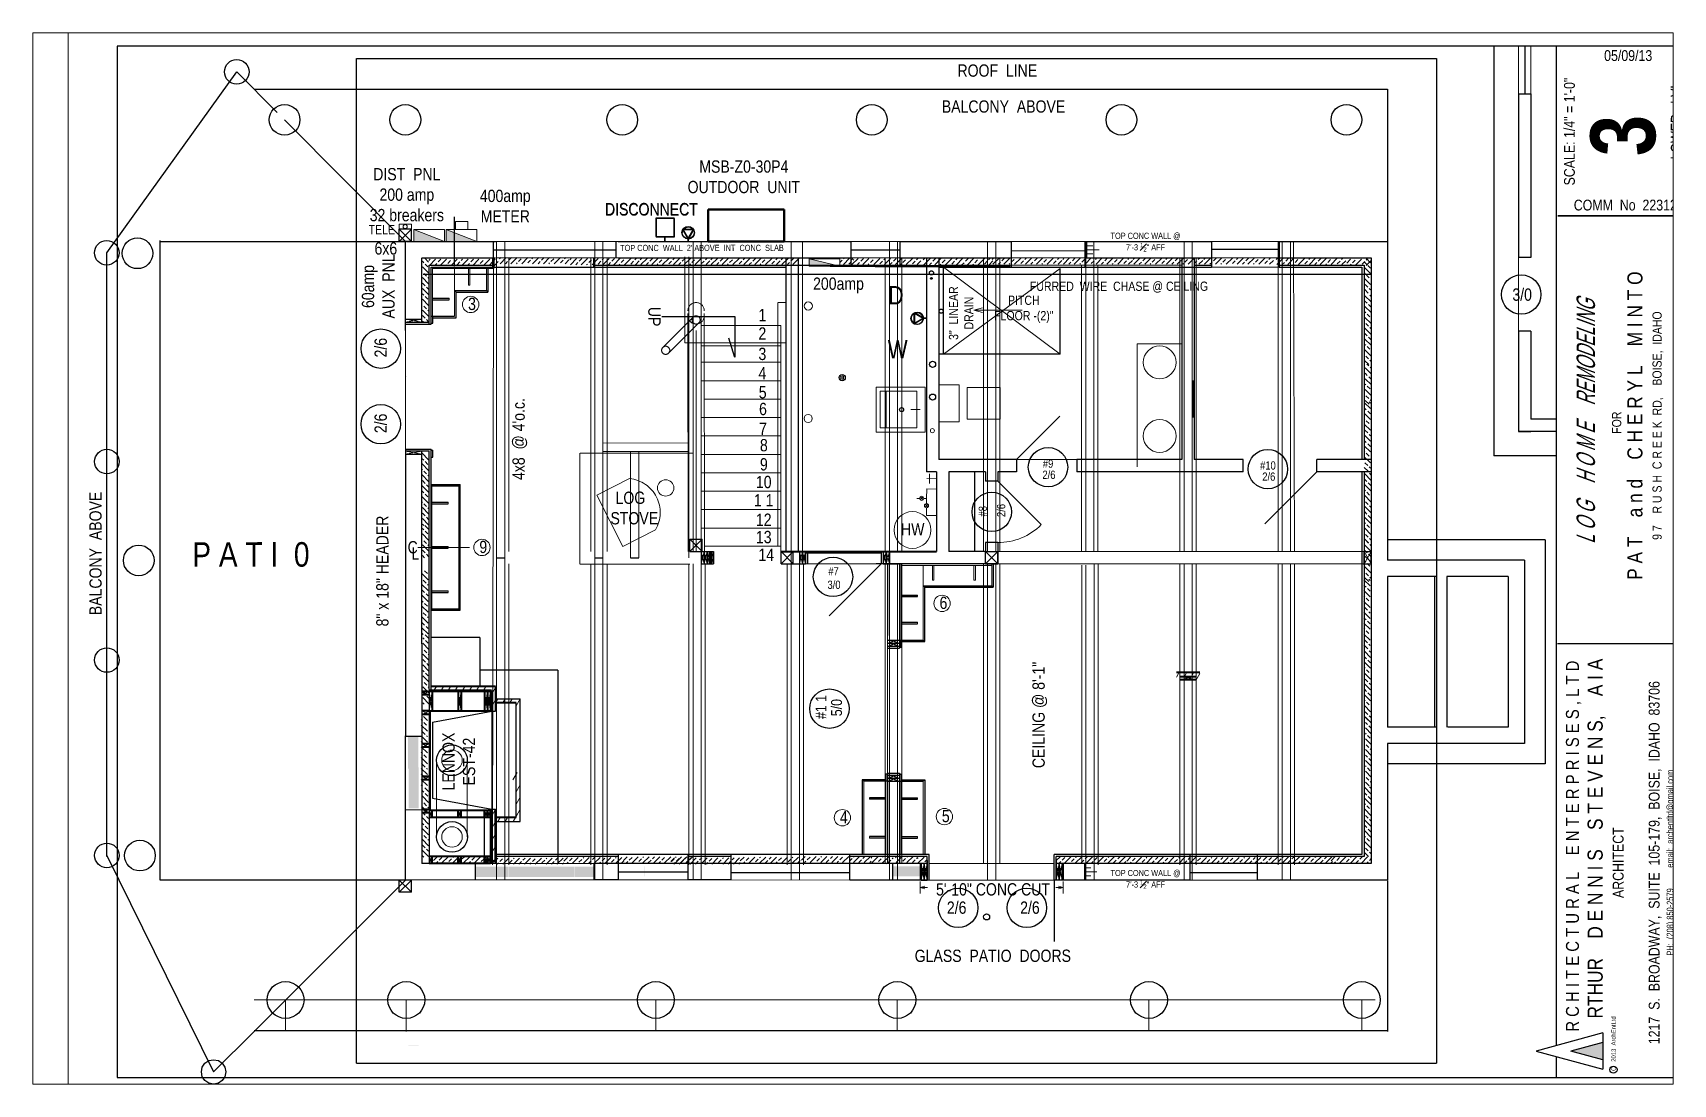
# Paper-space layout '11x17' of a CAD drawing. Header units: inches. Extents: x 0 to 16.7, y 0 to 10.7.
# The model-space entities are those that its viewports show. They can reach past a viewport. Long polylines and large blocks are cut down to what shows.
import ezdxf

# ---------------------------------------------------------------- set-up
doc = ezdxf.new("R2010")
doc.units = ezdxf.units.IN
doc.header["$MEASUREMENT"] = 0
for name, pattern in [('CENTER', [2, 1.25, -0.25, 0.25, -0.25]), ('DASHDOT2', [0.5, 0.25, -0.125, 0, -0.125]), ('DOT', [0.25, 0, -0.25]), ('HIDDEN', [0.375, 0.25, -0.125])]:
    doc.linetypes.add(name, pattern=pattern)
for name, color, linetype, lineweight in [('BUILT-INS', 36, 'Continuous', 25), ('CONCRETE', 7, 'Continuous', 25), ('DRIVEWAY', 7, 'DOT', 30), ('ELEC SYMBOLS', 7, 'Continuous', 20), ('EXISTING CEILING BEAMS', 255, 'HIDDEN', 20), ('FLOOR BEAMS', 7, 'Continuous', 30), ('FOUNDATION', 7, 'Continuous', 30), ('MASONRY', 14, 'Continuous', 30), ('NEW FRAMING', 6, 'Continuous', 30), ('NEW FRAMMING', 6, 'Continuous', 30), ('PLUMBING', 5, 'Continuous', 20), ('ROOF', 7, 'HIDDEN', 30), ('ROOF FRAMING', 7, 'Continuous', 20), ('STAIRS', 7, 'Continuous', 20), ('STAMPED  CONC  FL', 1, 'Continuous', 20), ('STOVE HEATING', 1, 'Continuous', 40), ('WALL FRAMING', 7, 'Continuous', 30), ('WALLS', 7, 'Continuous', 30), ('WINDOWS', 5, 'Continuous', 30)]:
    doc.layers.add(name, color=color, linetype=linetype, lineweight=lineweight)
for name, color, linetype in [('ELECTRICAL', 1, 'Continuous'), ('LLPLUMBING', 102, 'Continuous'), ('TEXT', 7, 'Continuous'), ('TEXT80', 15, 'Continuous'), ('TITLE BLOCK', 7, 'Continuous'), ('TITLE_BLOCK', 250, 'Continuous')]:
    doc.layers.add(name, color=color, linetype=linetype)
doc.styles.add('ARCH ENT', font='technical.ttf', dxfattribs={"height": 2})
doc.styles.add('ARCHENT', font='technical.ttf', dxfattribs={"height": 6})
doc.styles.add('EXIST', font='romans.shx', dxfattribs={"width": 0.75, "oblique": 20, "height": 12})

psp = doc.layouts.new('11x17')

msp = doc.modelspace()

# ---------------------------------------------------------------- texts
at = {"layer": 'ELECTRICAL', "color": 1, "linetype": 'Continuous', "ltscale": 0.75, "char_height": 6, "attachment_point": 5, "style": 'ARCHENT'}
for insert in [(41.8, 793.25), (41.93, 793.04), (41.93, 793.04)]:
    msp.add_mtext('DISCONNECT', dxfattribs=dict(at, insert=insert))
at = {"layer": 'FLOOR BEAMS', "color": 3, "insert": (-22.46, 680.89), "char_height": 6, "width": 360.0625, "attachment_point": 5, "rotation": 90.03277, "style": 'ARCHENT'}
msp.add_mtext("{\\C7;4x8  @ 4'o.c.}", dxfattribs=at)
at = {"layer": 'PLUMBING', "color": 3, "insert": (169.59, 636.79), "char_height": 6, "width": 360.0625, "attachment_point": 5, "rotation": 0.03277, "style": 'ARCHENT'}
msp.add_mtext('HW', dxfattribs=at)
at = {"layer": 'STOVE HEATING', "color": 6, "insert": (31.58, 647.16), "char_height": 6, "width": 360.0625, "attachment_point": 5, "rotation": 0.03277, "style": 'ARCHENT'}
msp.add_mtext('{\\C7;LOG\\P  STOVE}', dxfattribs=at)
at = {"layer": 'TEXT80', "width": 360.0625, "attachment_point": 5, "style": 'ARCHENT'}
for s, insert, char_height, rotation in [('{\\C7;ROOF  LINE}', (210.93, 860.94), 6, 0.03277), ('{\\C7;BALCONY  ABOVE}', (213.97, 843.37), 6, 0.03277), ('\\A1;{\\C7;TOP CONC WALL @\\P7\'-3 \\H0.7x;\\S1#2;\\H1.4286x;" AFF }', (283.41, 777.13), 3, 0.03277), ('{\\C7;6x6}', (-87.95, 774.01), 6, 0.03277), ("{\\C7;TOP CONC  WALL  2' ABOVE  INT  CONC  SLAB }", (66.57, 774.29), 3, 0.03277), ('{\\C7;D}', (161.4, 751.16), 9, 0.03277), ('{\\C7;3/0}', (467.47, 751.45), 6, 0.03277), ('{\\C7;3}', (-45.84, 746.91), 6, 0.03277), ('{\\C7;UP}', (43.29, 740.74), 6, 270.03277), ('{\\C7;1}', (96.09, 741.49), 6, 0.03277), ('{\\C7;2}', (96.09, 732.49), 6, 0.03277), ('{\\C7;3}', (96.09, 722.47), 6, 0.03277), ('{\\C7;W}', (162.24, 724.79), 9, 0.03277), ('{\\C7;4}', (96.09, 713.12), 6, 0.03277), ('{\\C7;5}', (96.25, 703.72), 6, 0.03277), ('{\\C7;6}', (96.39, 695.56), 6, 0.03277), ('{\\C7;7}', (96.39, 685.85), 6, 0.03277), ('{\\C7;8}', (96.82, 677.86), 6, 0.03277), ('{\\C7;9}', (96.82, 668.52), 6, 0.03277), ('{\\C7;10}', (96.76, 659.86), 6, 0.03277), ('{\\C7;1 1}', (96.76, 650.97), 6, 0.03277), ('{\\C7;8" x 18" HEADER}', (-89.6, 616.4), 6, 90.03277), ('{\\C7;12}', (96.76, 641.46), 6, 0.03277), ('{\\C7;13}', (96.76, 632.97), 6, 0.03277), ('{\\C7;P A T I  0}', (-153.91, 624.42), 12, 0.03277), ('{\\C7;C}', (-74.83, 627.98), 6, 0.03277), ('{\\C7;L}', (-73.52, 624.99), 6, 0.03277), ('{\\C7;9}', (-40.33, 628.16), 6, 0.03277), ('{\\C7;14}', (97.98, 624.35), 6, 0.03277), ('{\\C7;6}', (184.6, 600.82), 6, 0.03277), ('{\\C7;4}', (135.89, 496.1), 6, 0.03277), ('{\\C7;5}', (185.75, 496.63), 6, 0.03277), ('\\A1;{\\C7;TOP CONC WALL @\\P7\'-3 \\H0.7x;\\S1#2;\\H1.4286x;" AFF }', (283.41, 465.73), 3, 0.03277)]:
    msp.add_mtext(s, dxfattribs=dict(at, insert=insert, char_height=char_height, rotation=rotation))
at = {"layer": 'TEXT80', "color": 3, "char_height": 6, "width": 360.0625, "attachment_point": 5, "style": 'ARCHENT'}
for s, insert, rotation in [('{\\C7;DIST  PNL\\P200 amp\\P32 breakers}', (-77.69, 800.3), 0.03277), ('{\\C1;MSB-Z0-30P4\\C7;\\P\\C1;OUTDOOR  UNIT}', (87.04, 809.03), 0.03277), ('{\\C7;400amp\\PMETER}', (-29.57, 794.74), 0.03277), ('{\\C7;60amp\\PAUX  PNL}', (-91.63, 755.46), 90.03277), ('{\\C7;BALCONY  ABOVE}', (-229.82, 625), 90.03277), ('{\\C7;CEILING @ 8\'-1"}', (231.7, 546.06), 90.03277), ('{\\C7;GLASS  PATIO  DOORS}', (208.74, 428.32), 0.03277)]:
    msp.add_mtext(s, dxfattribs=dict(at, insert=insert, rotation=rotation))
at = {"layer": 'TEXT80', "color": 7, "attachment_point": 5, "style": 'ARCHENT'}
for s, insert, char_height, width, rotation in [('TELE', (-89.92, 783.19), 4.5, 270.0469, 0.03277), ('{\\C6;200amp}', (133.3, 755.93), 6, 360.0625, 0.03277), ('{\\C3;3"  LINEAR\\PDRAIN}  ', (193.28, 742.44), 4.5, 270.0469, 90.03277), ('FURRED  WIRE  CHASE @ CEILING', (270.43, 755.12), 4.5, 270.0469, 0.03277)]:
    msp.add_mtext(s, dxfattribs=dict(at, insert=insert, char_height=char_height, width=width, rotation=rotation))
at = {"layer": 'TEXT80', "color": 6, "width": 360.0625, "attachment_point": 5, "style": 'ARCHENT'}
for s, insert, char_height, rotation in [('{\\C3;PITCH }\\P{\\C3;FLOOR -(2)"}', (223.88, 744.3), 4.5, 359.96723), ('2/6', (-90.43, 725.56), 6, 89.96723), ('2/6', (-90.43, 688.57), 6, 89.96723), ('2/6', (236.17, 663.43), 4, 0.03277), ('#9', (235.75, 668.88), 4, 0.03277), ('#10', (343.21, 667.96), 4, 0.03277), ('2/6', (343.62, 662.51), 4, 0.03277), ('#8', (203.85, 645.61), 4, 90.03277), ('2/6', (212.83, 645.98), 4, 90.03277), ('#7', (130.86, 616.26), 4, 359.96723), ('3/0', (131.11, 609.67), 4, 359.96723), ('#1 1', (124.74, 549.98), 5.276, 89.96723), ('5/0', (132.38, 549.67), 5.276, 89.96723), ('{\\C3;\\P}5\'-10" CONC CUT', (208.82, 465.8), 6, 0.03277), ('2/6', (191.06, 451.87), 6, 0.03277), ('2/6', (226.88, 451.87), 6, 0.03277)]:
    msp.add_mtext(s, dxfattribs=dict(at, insert=insert, char_height=char_height, rotation=rotation))
at = {"layer": 'TEXT80', "color": 1, "linetype": 'Continuous', "lineweight": 30, "insert": (-52.26, 523.29), "char_height": 6, "width": 360.0625, "attachment_point": 5, "rotation": 89.96723, "style": 'ARCHENT'}
msp.add_mtext('{\\C7;LENNOX\\PEST-42}', dxfattribs=at)
at = {"layer": 'TITLE BLOCK', "color": 7, "linetype": 'Continuous', "lineweight": 30, "ltscale": 0.5, "char_height": 5.2755, "attachment_point": 5, "style": 'ARCH ENT'}
for s, insert in [('\\A1;05/09/13', (519.3, 868.27)), ('COMM  No  22312', (517.89, 795.21))]:
    msp.add_mtext(s, dxfattribs=dict(at, insert=insert))
at = {"layer": 'TITLE BLOCK', "color": 7, "linetype": 'Continuous', "lineweight": 30, "ltscale": 0.5, "rotation": 90, "style": 'ARCH ENT'}
for s, insert, char_height, attachment_point in [('SCALE: 1/4" = 1\'-0"  ', (490.61, 831.16), 5.2755, 5), (' LOWER   LVL  \\PHVAC  PLAN', (547.21, 835.69), 5.2755, 5), ('{\\fTechnical|b1|i0|c0|p34;3}', (500.83, 829.23), 31.6532, 2), ('\\P{\\H0.3769x;  FOR\\P\\H1.644x;P A T    a n d    C H E R Y L    M I N T O\\P\\H0.6083x;9 7    R U S H  C R E E K  RD,    BOISE,  IDAHO}', (514.04, 687.46), 11.9011, 5), ('        R C H I T E C T U R A L    E N T E R P R I S E S , L T D\\P{\\H1.167x;          RTHUR    D E N N I S    S T E V E N S,    A I A\\P\\H0.7145x;ARCHITECT\\P\\P1217  S.  BROADWAY,  SUITE  105-179,  BOISE,  IDAHO  83706\\P\\H0.5999x;PH:  (208) 850-2579          email:  archentltd@gmail.com}', (488.89, 473.88), 6.3306, 2)]:
    msp.add_mtext(s, dxfattribs=dict(at, insert=insert, char_height=char_height, attachment_point=attachment_point))
at = {"layer": 'TITLE BLOCK', "color": 7, "linetype": 'Continuous', "lineweight": 9, "ltscale": 50, "insert": (494.07, 689.42), "char_height": 9, "width": 201.5, "attachment_point": 2, "rotation": 90, "style": 'EXIST'}
msp.add_mtext('{\\fTechnical|b0|i0|c0|p34;L O G    H O M E    REMODELING}', dxfattribs=at)
at = {"layer": 'TITLE BLOCK', "color": 7, "linetype": 'HIDDEN', "insert": (511.08, 372.1), "char_height": 2.0983, "width": 29.5, "attachment_point": 1, "rotation": 90, "style": 'ARCHENT'}
msp.add_mtext('C   2013  ArchEntLtd', dxfattribs=at)

# ---------------------------------------------------------------- blocks, each defined once
blk = doc.blocks.new('A$C4B672F97')
at = {"layer": 'STAIRS', "color": 7, "linetype": 'HIDDEN', "lineweight": 9, "ltscale": 15}
for p, q in [((-3.14, 2.52), (-17.99, -12.33)), ((-0.31, -0.31), (-15.16, -15.16))]:
    blk.add_line(p, q, dxfattribs=at)
at = {"layer": 'STAIRS', "linetype": 'DASHDOT2', "lineweight": 9, "ltscale": 150}
for centre in [(-1.72, 1.1), (-16.57, -13.75)]:
    blk.add_circle(centre, 2, dxfattribs=at)
at = {"layer": 'STAIRS', "color": 7, "linetype": 'HIDDEN', "lineweight": 9, "ltscale": 15}
for centre, start, end in [((-1.72, 5.62), 0, 180), ((-1.72, 3.1), 180, 0)]:
    blk.add_arc(centre, 4, start, end, dxfattribs=at)

# ---------------------------------------------------------------- hatches: boundary and pattern name
at = {"layer": 'ELEC SYMBOLS', "linetype": 'Continuous', "lineweight": 20, "ltscale": 20}
for color, points in [(7, [(-74.23, 783.28), (-74.23, 777.4), (-59.23, 777.4)]), (7, [(-58.4, 783.28), (-58.4, 777.4), (-43.4, 777.4)]), (6, [(118.94, 768.89), (118.94, 765.39), (133.94, 765.39)])]:
    msp.add_hatch(color=color, dxfattribs=at).paths.add_polyline_path(points)
at = {"layer": 'NEW FRAMING', "linetype": 'Continuous', "lineweight": 9, "ltscale": 25}
h = msp.add_hatch(dxfattribs=at)
h.set_pattern_fill('ANSI33', color=256, scale=15, angle=90, style=0)
h.set_pattern_definition([(135, (1196.1344, -4202.763), (-2.6516504, -2.6516504), []), (135, (1196.1344, -4200.1112), (-2.6516504, -2.6516504), [1.875, -0.9375])])
h.paths.add_polyline_path([(-70.02, 737.98), (-67.02, 737.98), (-67.02, 769.25), (-70.02, 769.25)])
h = msp.add_hatch(dxfattribs=at)
h.set_pattern_fill('ANSI33', color=256, scale=15, style=0)
h.set_pattern_definition([(45, (-5004.9994, -497.4128), (-2.6516504, 2.6516504), []), (45, (-5002.3477, -497.4128), (-2.6516504, 2.6516504), [1.875, -0.9375])])
h.paths.add_polyline_path([(-66.98, 768.74), (-66.98, 765.74), (-32.98, 765.74), (-32.98, 768.74)])
h = msp.add_hatch(dxfattribs=at)
h.set_pattern_fill('ANSI33', color=256, scale=15, style=0)
h.set_pattern_definition([(45, (-4970.465, -496.5565), (-2.6516504, 2.6516504), []), (45, (-4967.8133, -496.5565), (-2.6516504, 2.6516504), [1.875, -0.9375])])
h.paths.add_polyline_path([(-32.45, 769.6), (-32.45, 766.6), (1.55, 766.6), (1.55, 769.6)])
h = msp.add_hatch(dxfattribs=at)
h.set_pattern_fill('ANSI33', color=256, scale=15, style=0)
h.set_pattern_definition([(45, (-4936.102, -497.0703), (-2.6516504, 2.6516504), []), (45, (-4933.4503, -497.0703), (-2.6516504, 2.6516504), [1.875, -0.9375])])
h.paths.add_polyline_path([(1.92, 769.09), (1.92, 766.09), (35.92, 766.09), (35.92, 769.09)])
h = msp.add_hatch(dxfattribs=at)
h.set_pattern_fill('ANSI33', color=256, scale=15, style=0)
h.set_pattern_definition([(45, (-4901.6196, -496.9874), (-2.6516504, 2.6516504), []), (45, (-4898.968, -496.9874), (-2.6516504, 2.6516504), [1.875, -0.9375])])
h.paths.add_polyline_path([(36.4, 769.17), (36.4, 766.17), (70.4, 766.17), (70.4, 769.17)])
h = msp.add_hatch(dxfattribs=at)
h.set_pattern_fill('ANSI33', color=256, scale=15, style=0)
h.set_pattern_definition([(45, (-4867.2175, -496.997), (-2.6516504, 2.6516504), []), (45, (-4864.5658, -496.997), (-2.6516504, 2.6516504), [1.875, -0.9375])])
h.paths.add_polyline_path([(70.8, 769.16), (70.8, 766.16), (104.8, 766.16), (104.8, 769.16)])
h = msp.add_hatch(dxfattribs=at)
h.set_pattern_fill('ANSI33', color=256, scale=15, style=0)
h.set_pattern_definition([(45, (-4832.683, -496.997), (-2.6516504, 2.6516504), []), (45, (-4830.0314, -496.997), (-2.6516504, 2.6516504), [1.875, -0.9375])])
h.paths.add_polyline_path([(114.19, 766.16), (114.19, 769.16), (105.33, 769.16), (105.33, 766.16)])
h = msp.add_hatch(dxfattribs=at)
h.set_pattern_fill('ANSI33', color=256, scale=15, style=0)
h.set_pattern_definition([(45, (-4804.9366, -493.893), (-2.6516504, 2.6516504), []), (45, (-4802.285, -493.893), (-2.6516504, 2.6516504), [1.875, -0.9375])])
h.paths.add_polyline_path([(133.94, 769.26), (133.94, 766.26), (140.82, 766.26), (140.82, 769.26)])
h = msp.add_hatch(dxfattribs=at)
h.set_pattern_fill('ANSI33', color=256, scale=15, style=0)
h.set_pattern_definition([(45, (-4798.455, -497.029), (-2.6516504, 2.6516504), []), (45, (-4795.8032, -497.029), (-2.6516504, 2.6516504), [1.875, -0.9375])])
h.paths.add_polyline_path([(139.56, 769.13), (139.56, 766.13), (173.56, 766.13), (173.56, 769.13)])
h = msp.add_hatch(dxfattribs=at)
h.set_pattern_fill('ANSI33', color=256, scale=15, style=0)
h.set_pattern_definition([(45, (-4763.2696, -497.0833), (-2.6516504, 2.6516504), []), (45, (-4760.618, -497.0833), (-2.6516504, 2.6516504), [1.875, -0.9375])])
h.paths.add_polyline_path([(174.75, 769.07), (174.75, 766.07), (208.75, 766.07), (208.75, 769.07)])
h = msp.add_hatch(dxfattribs=at)
h.set_pattern_fill('ANSI33', color=256, scale=15, style=0)
h.set_pattern_definition([(45, (-4729.5574, -496.8614), (-2.6516504, 2.6516504), []), (45, (-4726.9058, -496.8614), (-2.6516504, 2.6516504), [1.875, -0.9375])])
h.paths.add_polyline_path([(208.46, 769.3), (208.46, 766.3), (242.46, 766.3), (242.46, 769.3)])
h = msp.add_hatch(dxfattribs=at)
h.set_pattern_fill('ANSI33', color=256, scale=15, style=0)
h.set_pattern_definition([(45, (-4695.075, -496.7786), (-2.6516504, 2.6516504), []), (45, (-4692.4235, -496.7786), (-2.6516504, 2.6516504), [1.875, -0.9375])])
h.paths.add_polyline_path([(242.94, 769.38), (242.94, 766.38), (276.94, 766.38), (276.94, 769.38)])
h = msp.add_hatch(dxfattribs=at)
h.set_pattern_fill('ANSI33', color=256, scale=15, style=0)
h.set_pattern_definition([(45, (-4660.673, -496.7882), (-2.6516504, 2.6516504), []), (45, (-4658.0213, -496.7882), (-2.6516504, 2.6516504), [1.875, -0.9375])])
h.paths.add_polyline_path([(277.34, 769.37), (277.34, 766.37), (311.34, 766.37), (311.34, 769.37)])
h = msp.add_hatch(dxfattribs=at)
h.set_pattern_fill('ANSI33', color=256, scale=15, style=0)
h.set_pattern_definition([(45, (-4626.1386, -496.7882), (-2.6516504, 2.6516504), []), (45, (-4623.487, -496.7882), (-2.6516504, 2.6516504), [1.875, -0.9375])])
h.paths.add_polyline_path([(311.88, 769.37), (311.88, 766.37), (345.88, 766.37), (345.88, 769.37)])
h = msp.add_hatch(dxfattribs=at)
h.set_pattern_fill('ANSI33', color=256, scale=15, style=0)
h.set_pattern_definition([(45, (-4590.759, -496.939), (-2.6516504, 2.6516504), []), (45, (-4588.1074, -496.939), (-2.6516504, 2.6516504), [1.875, -0.9375])])
h.paths.add_polyline_path([(347.26, 769.22), (347.26, 766.22), (381.26, 766.22), (381.26, 769.22)])
h = msp.add_hatch(dxfattribs=at)
h.set_pattern_fill('ANSI33', color=256, scale=15, angle=180, style=0)
h.set_pattern_definition([(225, (5353.7628, 2031.9067), (2.6516504, -2.6516504), []), (225, (5351.111, 2031.9067), (2.6516504, -2.6516504), [1.875, -0.9375])])
h.paths.add_polyline_path([(393.68, 765.75), (393.68, 768.75), (381.75, 768.75), (381.75, 765.75)])
h = msp.add_hatch(dxfattribs=at)
h.set_pattern_fill('ANSI33', color=256, scale=15, angle=270, style=0)
h.set_pattern_definition([(315, (-872.744, 5724.277), (2.6516504, 2.6516504), []), (315, (-872.744, 5721.6255), (2.6516504, 2.6516504), [1.875, -0.9375])])
h.paths.add_polyline_path([(393.41, 769.4), (390.41, 769.4), (390.41, 752.26), (393.41, 752.26)])
h = msp.add_hatch(dxfattribs=at)
h.set_pattern_fill('ANSI33', color=256, scale=15, angle=270, style=0)
h.set_pattern_definition([(315, (-872.5216, 5689.311), (2.6516504, 2.6516504), []), (315, (-872.5216, 5686.659), (2.6516504, 2.6516504), [1.875, -0.9375])])
h.paths.add_polyline_path([(393.64, 751.29), (390.64, 751.29), (390.64, 717.29), (393.64, 717.29)])
h = msp.add_hatch(dxfattribs=at)
h.set_pattern_fill('ANSI33', color=256, scale=15, angle=270, style=0)
h.set_pattern_definition([(315, (-872.3917, 5669.9312), (2.6516504, 2.6516504), []), (315, (-872.3917, 5667.2796), (2.6516504, 2.6516504), [1.875, -0.9375])])
h.paths.add_polyline_path([(393.77, 717.49), (390.77, 717.49), (390.77, 697.91), (393.77, 697.91)])
h = msp.add_hatch(dxfattribs=at)
h.set_pattern_fill('ANSI33', color=256, scale=15, angle=270, style=0)
h.set_pattern_definition([(315, (-872.877, 5637.1454), (2.6516504, 2.6516504), []), (315, (-872.877, 5634.4938), (2.6516504, 2.6516504), [1.875, -0.9375])])
h.paths.add_polyline_path([(393.28, 699.13), (390.28, 699.13), (390.28, 665.13), (393.28, 665.13)])
h = msp.add_hatch(dxfattribs=at)
h.set_pattern_fill('ANSI33', color=256, scale=15, angle=90, style=0)
h.set_pattern_definition([(135, (1196.1232, -4299.3424), (-2.6516504, -2.6516504), []), (135, (1196.1232, -4296.6907), (-2.6516504, -2.6516504), [1.875, -0.9375])])
h.paths.add_polyline_path([(-70.03, 638.67), (-67.03, 638.67), (-67.03, 672.67), (-70.32, 674.98)])
h = msp.add_hatch(dxfattribs=at)
h.set_pattern_fill('ANSI33', color=256, scale=15, angle=270, style=0)
h.set_pattern_definition([(315, (-872.6546, 5602.179), (2.6516504, 2.6516504), []), (315, (-872.6546, 5599.5275), (2.6516504, 2.6516504), [1.875, -0.9375])])
h.paths.add_polyline_path([(393.5, 664.16), (390.5, 664.16), (390.5, 630.16), (393.5, 630.16)])
h = msp.add_hatch(dxfattribs=at)
h.set_pattern_fill('ANSI33', color=256, scale=15, angle=90, style=0)
h.set_pattern_definition([(135, (1196.1232, -4333.3424), (-2.6516504, -2.6516504), []), (135, (1196.1232, -4330.6907), (-2.6516504, -2.6516504), [1.875, -0.9375])])
h.paths.add_polyline_path([(-70.03, 622.9), (-67.03, 622.9), (-67.03, 638.67), (-70.03, 638.67)])
h = msp.add_hatch(dxfattribs=at)
h.set_pattern_fill('ANSI33', color=256, scale=15, angle=270, style=0)
h.set_pattern_definition([(315, (-872.5133, 5583.264), (2.6516504, 2.6516504), []), (315, (-872.5133, 5580.6125), (2.6516504, 2.6516504), [1.875, -0.9375])])
h.paths.add_polyline_path([(393.64, 630.82), (390.64, 630.82), (390.64, 611.25), (393.64, 611.25)])
h = msp.add_hatch(dxfattribs=at)
h.set_pattern_fill('ANSI33', color=256, scale=15, angle=90, style=0)
h.set_pattern_definition([(135, (1195.858, -4352.691), (-2.6516504, -2.6516504), []), (135, (1195.858, -4350.0393), (-2.6516504, -2.6516504), [1.875, -0.9375])])
h.paths.add_polyline_path([(-67.3, 616.9), (-70.3, 616.9), (-70.3, 585.33), (-67.3, 585.33)])
h = msp.add_hatch(dxfattribs=at)
h.set_pattern_fill('ANSI33', color=256, scale=15, angle=270, style=0)
h.set_pattern_definition([(315, (-872.9986, 5550.4783), (2.6516504, 2.6516504), []), (315, (-872.9986, 5547.8267), (2.6516504, 2.6516504), [1.875, -0.9375])])
h.paths.add_polyline_path([(393.16, 612.46), (390.16, 612.46), (390.16, 578.46), (393.16, 578.46)])
h = msp.add_hatch(dxfattribs=at)
h.set_pattern_fill('ANSI33', color=256, scale=15, angle=90, style=0)
h.set_pattern_definition([(135, (1196.2387, -4386.7756), (-2.6516504, -2.6516504), []), (135, (1196.2387, -4384.124), (-2.6516504, -2.6516504), [1.875, -0.9375])])
h.paths.add_polyline_path([(-69.92, 551.24), (-66.92, 551.24), (-66.92, 585.24), (-69.92, 585.24)])
h = msp.add_hatch(dxfattribs=at)
h.set_pattern_fill('ANSI33', color=256, scale=15, angle=270, style=0)
h.set_pattern_definition([(315, (-872.7763, 5515.512), (2.6516504, 2.6516504), []), (315, (-872.7763, 5512.8603), (2.6516504, 2.6516504), [1.875, -0.9375])])
h.paths.add_polyline_path([(393.38, 577.49), (390.38, 577.49), (390.38, 543.49), (393.38, 543.49)])
h = msp.add_hatch(dxfattribs=at)
h.set_pattern_fill('ANSI33', color=256, scale=15, angle=90, style=0)
h.set_pattern_definition([(135, (1195.5112, -4426.7565), (-2.6516504, -2.6516504), []), (135, (1195.5112, -4424.105), (-2.6516504, -2.6516504), [1.875, -0.9375])])
h.paths.add_polyline_path([(-70.65, 511.26), (-67.65, 511.26), (-67.65, 545.26), (-70.65, 545.26)])
h = msp.add_hatch(dxfattribs=at)
h.set_pattern_fill('ANSI33', color=256, scale=15, angle=270, style=0)
h.set_pattern_definition([(315, (-872.3228, 5483.3794), (2.6516504, 2.6516504), []), (315, (-872.3228, 5480.7278), (2.6516504, 2.6516504), [1.875, -0.9375])])
h.paths.add_polyline_path([(393.83, 545.36), (390.83, 545.36), (390.83, 511.36), (393.83, 511.36)])
h = msp.add_hatch(dxfattribs=at)
h.set_pattern_fill('ANSI33', color=256, scale=15, angle=90, style=0)
h.set_pattern_definition([(135, (1196.058, -4461.5082), (-2.6516504, -2.6516504), []), (135, (1196.058, -4458.8566), (-2.6516504, -2.6516504), [1.875, -0.9375])])
h.paths.add_polyline_path([(-70.1, 476.51), (-67.1, 476.51), (-67.1, 510.51), (-70.1, 510.51)])
h = msp.add_hatch(dxfattribs=at)
h.set_pattern_fill('ANSI33', color=256, scale=15, angle=270, style=0)
h.set_pattern_definition([(315, (-872.5984, 5448.9106), (2.6516504, 2.6516504), []), (315, (-872.5984, 5446.259), (2.6516504, 2.6516504), [1.875, -0.9375])])
h.paths.add_polyline_path([(393.56, 510.89), (390.56, 510.89), (390.56, 476.89), (393.56, 476.89)])
h = msp.add_hatch(dxfattribs=at)
h.set_pattern_fill('ANSI33', color=256, scale=15, angle=180, style=0)
h.set_pattern_definition([(225, (4907.3454, 1739.959), (2.6516504, -2.6516504), []), (225, (4904.6938, 1739.959), (2.6516504, -2.6516504), [1.875, -0.9375])])
h.paths.add_polyline_path([(-35.28, 473.8), (-35.28, 476.8), (-64.67, 476.8), (-64.67, 473.8)])
h = msp.add_hatch(dxfattribs=at)
h.set_pattern_fill('ANSI33', color=256, scale=15, angle=180, style=0)
h.set_pattern_definition([(225, (4937.011, 1739.243), (2.6516504, -2.6516504), []), (225, (4934.3594, 1739.243), (2.6516504, -2.6516504), [1.875, -0.9375])])
h.paths.add_polyline_path([(-1.01, 473.09), (-1.01, 476.09), (-35.01, 476.09), (-35.01, 473.09)])
h = msp.add_hatch(dxfattribs=at)
h.set_pattern_fill('ANSI33', color=256, scale=15, angle=180, style=0)
h.set_pattern_definition([(225, (4970.9965, 1739.5786), (2.6516504, -2.6516504), []), (225, (4968.345, 1739.5786), (2.6516504, -2.6516504), [1.875, -0.9375])])
h.paths.add_polyline_path([(28.73, 473.42), (28.73, 476.42), (-1.02, 476.42), (-1.02, 473.42)])
h = msp.add_hatch(dxfattribs=at)
h.set_pattern_fill('ANSI33', color=256, scale=15, angle=180, style=0)
h.set_pattern_definition([(225, (5000.2463, 1739.9565), (2.6516504, -2.6516504), []), (225, (4997.5947, 1739.9565), (2.6516504, -2.6516504), [1.875, -0.9375])])
h.paths.add_polyline_path([(62.23, 473.8), (62.23, 476.8), (28.23, 476.8), (28.23, 473.8)])
h = msp.add_hatch(dxfattribs=at)
h.set_pattern_fill('ANSI33', color=256, scale=15, angle=180, style=0)
h.set_pattern_definition([(225, (5023.3364, 1739.3798), (2.6516504, -2.6516504), []), (225, (5020.6848, 1739.3798), (2.6516504, -2.6516504), [1.875, -0.9375])])
h.paths.add_polyline_path([(85.32, 473.22), (85.32, 476.22), (51.32, 476.22), (51.32, 473.22)])
h = msp.add_hatch(dxfattribs=at)
h.set_pattern_fill('ANSI33', color=256, scale=15, angle=180, style=0)
h.set_pattern_definition([(225, (5057.322, 1739.7155), (2.6516504, -2.6516504), []), (225, (5054.6703, 1739.7155), (2.6516504, -2.6516504), [1.875, -0.9375])])
h.paths.add_polyline_path([(115.05, 473.56), (115.05, 476.56), (85.3, 476.56), (85.3, 473.56)])
h = msp.add_hatch(dxfattribs=at)
h.set_pattern_fill('ANSI33', color=256, scale=15, angle=180, style=0)
h.set_pattern_definition([(225, (5087.2428, 1740.1), (2.6516504, -2.6516504), []), (225, (5084.591, 1740.1), (2.6516504, -2.6516504), [1.875, -0.9375])])
h.paths.add_polyline_path([(149.23, 473.94), (149.23, 476.94), (115.23, 476.94), (115.23, 473.94)])
h = msp.add_hatch(dxfattribs=at)
h.set_pattern_fill('ANSI33', color=256, scale=15, style=0)
h.set_pattern_definition([(45, (-4785.804, -786.3637), (-2.6516504, 2.6516504), []), (45, (-4783.1524, -786.3637), (-2.6516504, 2.6516504), [1.875, -0.9375])])
h.paths.add_polyline_path([(159.96, 473.79), (159.96, 476.79), (149.21, 476.79), (149.21, 473.79)])
h = msp.add_hatch(dxfattribs=at)
h.set_pattern_fill('ANSI33', color=256, scale=15, style=0)
h.set_pattern_definition([(45, (-4773.907, -786.2443), (-2.6516504, 2.6516504), []), (45, (-4771.2555, -786.2443), (-2.6516504, 2.6516504), [1.875, -0.9375])])
h.paths.add_polyline_path([(171.85, 473.91), (171.85, 476.91), (161.11, 476.91), (161.11, 473.91)])
h = msp.add_hatch(dxfattribs=at)
h.set_pattern_fill('ANSI33', color=256, scale=15, style=0)
h.set_pattern_definition([(45, (-4763.1874, -786.5375), (-2.6516504, 2.6516504), []), (45, (-4760.5358, -786.5375), (-2.6516504, 2.6516504), [1.875, -0.9375])])
h.paths.add_polyline_path([(176.69, 473.62), (176.69, 476.62), (171.83, 476.62), (171.83, 473.62)])
h = msp.add_hatch(dxfattribs=at)
h.set_pattern_fill('ANSI33', color=256, scale=15, angle=180, style=0)
h.set_pattern_definition([(225, (5211.7687, 1739.9265), (2.6516504, -2.6516504), []), (225, (5209.117, 1739.9265), (2.6516504, -2.6516504), [1.875, -0.9375])])
h.paths.add_polyline_path([(273.75, 473.77), (273.75, 476.77), (239.75, 476.77), (239.75, 473.77)])
h = msp.add_hatch(dxfattribs=at)
h.set_pattern_fill('ANSI33', color=256, scale=15, angle=180, style=0)
h.set_pattern_definition([(225, (5246.2374, 1739.651), (2.6516504, -2.6516504), []), (225, (5243.5858, 1739.651), (2.6516504, -2.6516504), [1.875, -0.9375])])
h.paths.add_polyline_path([(308.22, 473.49), (308.22, 476.49), (274.22, 476.49), (274.22, 473.49)])
h = msp.add_hatch(dxfattribs=at)
h.set_pattern_fill('ANSI33', color=256, scale=15, angle=180, style=0)
h.set_pattern_definition([(225, (5278.029, 1739.5966), (2.6516504, -2.6516504), []), (225, (5275.3775, 1739.5966), (2.6516504, -2.6516504), [1.875, -0.9375])])
h.paths.add_polyline_path([(340.01, 473.44), (340.01, 476.44), (306.01, 476.44), (306.01, 473.44)])
h = msp.add_hatch(dxfattribs=at)
h.set_pattern_fill('ANSI33', color=256, scale=15, angle=180, style=0)
h.set_pattern_definition([(225, (5312.8507, 1739.9528), (2.6516504, -2.6516504), []), (225, (5310.199, 1739.9528), (2.6516504, -2.6516504), [1.875, -0.9375])])
h.paths.add_polyline_path([(374.83, 473.8), (374.83, 476.8), (340.83, 476.8), (340.83, 473.8)])
h = msp.add_hatch(dxfattribs=at)
h.set_pattern_fill('ANSI33', color=256, scale=15, angle=180, style=0)
h.set_pattern_definition([(225, (5346.122, 1739.8414), (2.6516504, -2.6516504), []), (225, (5343.4705, 1739.8414), (2.6516504, -2.6516504), [1.875, -0.9375])])
h.paths.add_polyline_path([(393.68, 473.68), (393.68, 476.68), (374.1, 476.68), (374.1, 473.68)])
at = {"layer": 'TITLE_BLOCK', "linetype": 'Continuous', "ltscale": 0.5}
msp.add_hatch(color=1, dxfattribs=at).paths.add_polyline_path([(506.87, 386.07), (491.29, 381.84), (506.87, 377.61)])
at = {"layer": 'WALLS', "linetype": 'Continuous', "lineweight": 20, "ltscale": 20}
h = msp.add_hatch(dxfattribs=at)
h.set_pattern_fill('ZIGZAG', color=6, scale=10, angle=90, style=0)
h.set_pattern_definition([(90, (692.8215, 246.164), (-1.25, 1.25), [1.25, -1.25]), (180, (692.8215, 247.414), (-1.25, -1.25), [1.25, -1.25])])
h.paths.add_polyline_path([(-77.09, 403.8), (-72.09, 403.8), (-72.09, 403.85), (-77.09, 403.85)])
h.paths.add_polyline_path([(-72.07, 535.77), (-77.08, 535.77), (-77.08, 519.83), (-72.07, 519.83)])
h = msp.add_hatch(dxfattribs=at)
h.set_pattern_fill('ZIGZAG', color=6, scale=10, angle=90, style=0)
h.set_pattern_definition([(90, (693.0317, 226.7173), (-1.25, 1.25), [1.25, -1.25]), (180, (693.0317, 227.9673), (-1.25, -1.25), [1.25, -1.25])])
h.paths.add_polyline_path([(-76.87, 500.38), (-71.86, 500.38), (-71.86, 520.4), (-76.87, 520.41)])
h.paths.add_polyline_path([(-76.88, 384.35), (-71.88, 384.35), (-71.88, 384.4), (-76.88, 384.4)])
h = msp.add_hatch(dxfattribs=at)
h.set_pattern_fill('ZIGZAG', color=6, scale=10, style=0)
h.set_pattern_definition([(360, (-321.7473, -298.0196), (1.25, 1.25), [1.25, -1.25]), (90, (-320.4973, -298.0196), (-1.25, 1.25), [1.25, -1.25])])
h.paths.add_polyline_path([(-164.11, 471.89), (-164.11, 466.89), (-164.06, 466.89), (-164.06, 471.89)])
h.paths.add_polyline_path([(-43.96, 471.88), (-43.96, 466.88), (-28.06, 466.87), (-28.06, 471.88)])
h = msp.add_hatch(dxfattribs=at)
h.set_pattern_fill('ZIGZAG', color=6, scale=10, style=0)
h.set_pattern_definition([(360, (-301.565, -298.0196), (1.25, 1.25), [1.25, -1.25]), (90, (-300.315, -298.0196), (-1.25, 1.25), [1.25, -1.25])])
h.paths.add_polyline_path([(-27.9, 471.88), (-27.9, 466.88), (-7.88, 466.87), (-7.88, 471.88)])
h.paths.add_polyline_path([(-143.93, 471.89), (-143.93, 466.89), (-143.88, 466.89), (-143.88, 471.89)])
h = msp.add_hatch(dxfattribs=at)
h.set_pattern_fill('ZIGZAG', color=6, scale=10, style=0)
h.set_pattern_definition([(360, (-289.3428, -297.9931), (1.25, 1.25), [1.25, -1.25]), (90, (-288.0928, -297.9931), (-1.25, 1.25), [1.25, -1.25])])
h.paths.add_polyline_path([(-131.71, 471.92), (-131.71, 466.92), (-131.66, 466.92), (-131.66, 471.92)])
h.paths.add_polyline_path([(-11.55, 471.91), (-11.55, 466.9), (4.34, 466.9), (4.34, 471.91)])
h = msp.add_hatch(dxfattribs=at)
h.set_pattern_fill('ZIGZAG', color=6, scale=10, style=0)
h.set_pattern_definition([(360, (-269.1604, -297.9931), (1.25, 1.25), [1.25, -1.25]), (90, (-267.9104, -297.9931), (-1.25, 1.25), [1.25, -1.25])])
h.paths.add_polyline_path([(-111.52, 471.92), (-111.52, 466.92), (-111.48, 466.92), (-111.48, 471.92)])
h.paths.add_polyline_path([(13.83, 466.9), (13.83, 471.91), (4.5, 471.91), (4.5, 466.9)])
h = msp.add_hatch(dxfattribs=at)
h.set_pattern_fill('ZIGZAG', color=6, scale=10, style=0)
h.set_pattern_definition([(360, (-119.191, -297.7499), (1.25, 1.25), [1.25, -1.25]), (90, (-117.941, -297.7499), (-1.25, 1.25), [1.25, -1.25])])
h.paths.add_polyline_path([(38.44, 472.16), (38.44, 467.16), (38.49, 467.16), (38.49, 472.16)])
h.paths.add_polyline_path([(173.18, 467.14), (173.19, 472.15), (159.83, 472.15), (159.83, 467.15)])

# ---------------------------------------------------------------- linework, layer by layer
at = {"layer": 'BUILT-INS', "color": 6, "ltscale": 15}
msp.add_line((-54.32, 765.45), (-54.31, 789.42), dxfattribs=at)
at = {"layer": 'BUILT-INS', "color": 7, "linetype": 'Continuous', "lineweight": 20, "ltscale": 20}
for p, q in [((-65.07, 764.92), (-65.07, 740.95)), ((-65.07, 764.17), (-38.82, 764.17)), ((-54.32, 740.95), (-54.32, 764.92)), ((-47.57, 764.17), (-47.57, 756.17)), ((-46.82, 764.17), (-46.82, 756.17)), ((-38.82, 764.17), (-38.82, 753.42)), ((-47.57, 756.17), (-46.82, 756.17)), ((-57.07, 749.7), (-57.07, 748.95)), ((-53.55, 752.67), (-54.32, 753.42)), ((-38.05, 752.67), (-38.82, 753.42)), ((-65.46, 657.98), (-65.45, 597.98)), ((-52.32, 597.98), (-52.32, 657.98)), ((-57.45, 649.23), (-57.45, 649.98)), ((-57.44, 627.6), (-57.44, 628.35)), ((163.94, 619.9), (163.94, 582.65)), ((163.94, 619.15), (208.19, 619.15)), ((174.69, 582.65), (174.69, 619.15)), ((179.19, 619.15), (179.19, 611.94)), ((179.94, 619.15), (179.94, 611.94)), ((199.44, 619.15), (199.44, 611.94)), ((200.19, 619.15), (200.19, 611.94)), ((208.19, 619.94), (208.19, 609.19)), ((179.19, 611.94), (179.94, 611.94)), ((199.44, 611.94), (200.19, 611.94)), ((-57.45, 606.73), (-57.45, 605.98)), ((171.94, 604.68), (171.94, 603.93)), ((171.94, 591.4), (171.94, 590.65)), ((145.69, 513.64), (145.69, 477.9)), ((156.42, 477.89), (156.42, 513.64)), ((163.94, 477.9), (163.94, 515.15)), ((174.69, 513.64), (174.68, 477.9)), ((148.43, 504.89), (148.43, 505.64)), ((171.94, 504.89), (171.94, 505.64)), ((148.44, 485.9), (148.44, 486.65)), ((171.94, 485.9), (171.94, 486.65))]:
    msp.add_line(p, q, dxfattribs=at)
at = {"layer": 'BUILT-INS', "color": 7, "linetype": 'Continuous', "lineweight": 30, "ltscale": 20}
for p, q in [((-38.07, 764.17), (-38.07, 752.67)), ((-53.57, 740.2), (-53.57, 752.67)), ((-53.55, 752.67), (-38.07, 752.67)), ((-65.06, 740.2), (-53.57, 740.2)), ((-65.79, 658.73), (-51.57, 658.73)), ((-51.57, 597.23), (-51.57, 658.73)), ((208.94, 619.94), (208.94, 608.44)), ((175.43, 581.9), (175.43, 608.44)), ((175.43, 608.44), (208.94, 608.44)), ((-65.79, 597.22), (-51.57, 597.23)), ((163.94, 581.9), (175.44, 581.9)), ((156.43, 514.39), (144.94, 514.39)), ((144.94, 514.39), (144.94, 477.9)), ((163.94, 514.39), (175.44, 514.39)), ((175.43, 514.39), (175.43, 477.9))]:
    msp.add_line(p, q, dxfattribs=at)
at = {"layer": 'BUILT-INS', "color": 7, "ltscale": 15}
for p, q in [((-65.07, 749.7), (-57.07, 749.7)), ((-65.07, 748.95), (-57.07, 748.95)), ((-54.32, 753.42), (-38.82, 753.42)), ((-65.82, 740.95), (-54.32, 740.95)), ((-65.82, 657.98), (-52.32, 657.98)), ((-65.45, 649.98), (-57.45, 649.98)), ((-65.45, 649.23), (-57.45, 649.23)), ((-65.44, 628.35), (-57.44, 628.35)), ((-65.44, 627.6), (-57.44, 627.6)), ((-65.45, 606.73), (-57.45, 606.73)), ((-65.45, 605.98), (-57.45, 605.98)), ((163.94, 604.68), (171.94, 604.68)), ((163.94, 603.93), (171.94, 603.93)), ((174.69, 609.19), (208.19, 609.19)), ((-65.82, 597.98), (-52.32, 597.98)), ((163.94, 591.4), (171.94, 591.4)), ((163.94, 590.65), (171.94, 590.65)), ((163.19, 582.65), (174.69, 582.65)), ((157.19, 513.64), (145.69, 513.64)), ((163.19, 513.64), (174.69, 513.64)), ((156.43, 505.64), (148.43, 505.64)), ((163.94, 505.64), (171.94, 505.64)), ((156.43, 504.89), (148.43, 504.89)), ((163.94, 504.89), (171.94, 504.89)), ((156.44, 486.65), (148.44, 486.65)), ((156.44, 485.9), (148.44, 485.9)), ((163.94, 486.65), (171.94, 486.65)), ((163.94, 485.9), (171.94, 485.9))]:
    msp.add_line(p, q, dxfattribs=at)
at = {"layer": 'BUILT-INS', "color": 7, "linetype": 'Continuous', "lineweight": 9, "ltscale": 20}
for p, q in [((-52.32, 657.98), (-51.57, 658.73)), ((174.69, 609.19), (175.43, 608.44)), ((208.19, 609.19), (208.94, 608.44)), ((-52.32, 597.98), (-51.57, 597.23)), ((174.69, 582.65), (175.44, 581.9)), ((145.69, 513.64), (144.94, 514.39)), ((174.69, 513.64), (175.43, 514.39))]:
    msp.add_line(p, q, dxfattribs=at)
at = {"layer": 'BUILT-INS', "linetype": 'Continuous', "ltscale": 20}
msp.add_line((199.73, 664.92), (199.76, 625.94), dxfattribs=at)
at = {"layer": 'BUILT-INS', "color": 7, "linetype": 'CENTER', "lineweight": 9, "ltscale": 10}
msp.add_line((-72.34, 627.98), (-47.13, 627.98), dxfattribs=at)
at = {"layer": 'BUILT-INS', "color": 1, "linetype": 'CENTER', "lineweight": 9, "ltscale": 15}
msp.add_line((-65.82, 627.98), (-65.06, 627.98), dxfattribs=at)
at = {"layer": 'CONCRETE', "ltscale": 15}
for p, q in [((-198.32, 465.4), (-198.32, 777.9)), ((-198.32, 777.4), (-78.32, 777.4)), ((-78.32, 465.4), (-198.32, 465.4))]:
    msp.add_line(p, q, dxfattribs=at)
at = {"layer": 'CONCRETE', "color": 6, "linetype": 'Continuous', "lineweight": 9, "ltscale": 25}
for p, q in [((173.18, 464.7), (173.18, 458.88)), ((173.18, 461.79), (175.54, 462.44)), ((173.18, 461.79), (176.81, 461.79)), ((173.18, 461.79), (175.54, 461.13)), ((243.19, 461.79), (239.56, 461.79)), ((243.19, 461.79), (240.83, 462.44)), ((243.19, 461.79), (240.83, 461.13)), ((243.19, 464.7), (243.19, 458.87))]:
    msp.add_line(p, q, dxfattribs=at)
at = {"layer": 'DRIVEWAY', "color": 6, "linetype": 'Continuous', "lineweight": 9, "ltscale": 20}
msp.add_arc((211.2, 660.28), 30, 270.00002, 315.00002, dxfattribs=at)
at = {"layer": 'ELEC SYMBOLS', "color": 7, "linetype": 'Continuous', "lineweight": 20, "ltscale": 20}
for p, q in [((-81.36, 783.41), (-81.4, 785.86)), ((-81.4, 785.86), (-75.4, 785.86)), ((-75.42, 783.39), (-75.4, 785.86)), ((-53.9, 783.28), (-53.9, 787.16)), ((-53.9, 787.16), (-47.9, 787.16)), ((-47.9, 783.28), (-47.9, 787.16)), ((-74.23, 777.4), (-74.23, 783.28)), ((-74.23, 783.28), (-59.23, 783.28)), ((-74.23, 783.28), (-59.23, 777.4)), ((-59.23, 777.4), (-59.23, 783.28)), ((-58.4, 777.4), (-58.4, 783.28)), ((-58.4, 783.28), (-43.4, 783.28)), ((-58.4, 783.28), (-43.4, 777.4)), ((-43.4, 777.4), (-43.4, 783.28))]:
    msp.add_line(p, q, dxfattribs=at)
at = {"layer": 'ELEC SYMBOLS', "color": 6, "linetype": 'Continuous', "lineweight": 20, "ltscale": 20}
for p, q in [((133.94, 768.92), (118.94, 768.91)), ((118.94, 768.91), (118.94, 765.41)), ((133.94, 765.41), (118.94, 768.91)), ((133.94, 765.41), (118.94, 765.41)), ((133.94, 768.92), (133.94, 765.42))]:
    msp.add_line(p, q, dxfattribs=at)
at = {"layer": 'ELEC SYMBOLS', "color": 7, "lineweight": 20, "ltscale": 15}
msp.add_circle((-78.51, 784.74), 1, dxfattribs=at)
at = {"layer": 'ELECTRICAL', "color": 1, "linetype": 'Continuous', "ltscale": 0.75}
for p, q in [((53.01, 788.86), (44.07, 788.86)), ((44.07, 788.86), (44.07, 779.91)), ((53.14, 788.65), (44.2, 788.65)), ((44.2, 788.65), (44.2, 779.7)), ((53.14, 788.65), (44.2, 788.65)), ((44.2, 788.65), (44.2, 779.7)), ((53.01, 779.91), (53.01, 788.86)), ((53.14, 779.7), (53.14, 788.65)), ((53.14, 779.7), (53.14, 788.65)), ((44.07, 779.91), (48.48, 779.91)), ((44.2, 779.7), (48.61, 779.7)), ((44.2, 779.7), (48.61, 779.7)), ((48.48, 777.4), (48.48, 779.91)), ((48.48, 779.91), (53.01, 779.91)), ((48.61, 777.19), (48.61, 779.7)), ((48.61, 779.7), (53.14, 779.7)), ((48.61, 777.19), (48.61, 779.7)), ((48.61, 779.7), (53.14, 779.7)), ((62.38, 783.27), (57.19, 783.31)), ((59.78, 778.83), (57.19, 783.31)), ((62.51, 783.06), (57.32, 783.1)), ((59.91, 778.62), (57.32, 783.1)), ((62.51, 783.06), (57.32, 783.1)), ((59.91, 778.62), (57.32, 783.1)), ((59.78, 778.83), (62.38, 783.27)), ((59.78, 777.4), (59.78, 778.83)), ((59.91, 778.62), (62.51, 783.06)), ((59.91, 778.62), (62.51, 783.06)), ((59.91, 777.19), (59.91, 778.62)), ((59.91, 777.19), (59.91, 778.62)), ((170.2, 742.4), (170.16, 737.22)), ((174.64, 739.8), (170.16, 737.22)), ((174.64, 739.8), (170.2, 742.4)), ((170.4, 742.53), (170.37, 737.35)), ((170.4, 742.53), (170.37, 737.35)), ((174.85, 739.93), (170.37, 737.35)), ((174.85, 739.93), (170.37, 737.35)), ((174.85, 739.93), (170.4, 742.53)), ((174.85, 739.93), (170.4, 742.53)), ((176.07, 739.8), (174.64, 739.8)), ((176.28, 739.93), (174.85, 739.93)), ((176.28, 739.93), (174.85, 739.93))]:
    msp.add_line(p, q, dxfattribs=at)
at = {"layer": 'ELECTRICAL', "color": 1, "linetype": 'Continuous', "ltscale": 0.375}
for p, q in [((57.19, 783.31), (59.78, 778.83)), ((62.38, 783.27), (57.19, 783.31)), ((57.32, 783.1), (59.91, 778.62)), ((62.51, 783.06), (57.32, 783.1)), ((57.32, 783.1), (59.91, 778.62)), ((62.51, 783.06), (57.32, 783.1)), ((59.78, 778.83), (62.38, 783.27)), ((59.91, 778.62), (62.51, 783.06)), ((59.91, 778.62), (62.51, 783.06)), ((170.2, 742.4), (170.16, 737.22)), ((170.16, 737.22), (174.64, 739.8)), ((174.64, 739.8), (170.2, 742.4)), ((170.4, 742.53), (170.37, 737.35)), ((170.4, 742.53), (170.37, 737.35)), ((170.37, 737.35), (174.85, 739.93)), ((170.37, 737.35), (174.85, 739.93)), ((174.85, 739.93), (170.4, 742.53)), ((174.85, 739.93), (170.4, 742.53))]:
    msp.add_line(p, q, dxfattribs=at)
at = {"layer": 'ELECTRICAL', "color": 1, "linetype": 'Continuous', "ltscale": 0.75}
for centre in [(59.78, 781.81), (59.91, 781.6), (59.91, 781.6), (171.65, 739.8), (171.86, 739.93), (171.86, 739.93)]:
    msp.add_circle(centre, 2.98, dxfattribs=at)
for points in [[(59.78, 778.83), (62.38, 783.27), (57.19, 783.31), (59.78, 778.83)], [(59.91, 778.62), (62.51, 783.06), (57.32, 783.1), (59.91, 778.62)], [(59.91, 778.62), (62.51, 783.06), (57.32, 783.1), (59.91, 778.62)], [(174.64, 739.8), (170.2, 742.4), (170.16, 737.22), (174.64, 739.8)], [(174.85, 739.93), (170.4, 742.53), (170.37, 737.35), (174.85, 739.93)], [(174.85, 739.93), (170.4, 742.53), (170.37, 737.35), (174.85, 739.93)]]:
    msp.add_solid(points, dxfattribs=at)
at = {"layer": 'EXISTING CEILING BEAMS', "color": 6, "linetype": 'Continuous', "lineweight": 9, "ltscale": 25}
for p, q in [((175.19, 473.4), (173.68, 465.4)), ((175.18, 465.4), (173.68, 473.4)), ((241.18, 465.4), (242.69, 473.4)), ((241.19, 473.4), (242.68, 465.4))]:
    msp.add_line(p, q, dxfattribs=at)
at = {"layer": 'FLOOR BEAMS', "color": 7, "linetype": 'HIDDEN', "lineweight": 20, "ltscale": 20}
for p, q in [((-33.81, 465.42), (-33.81, 777.37)), ((-29.81, 465.42), (-29.81, 777.37)), ((14.19, 622.87), (14.19, 777.42)), ((18.19, 622.87), (18.19, 777.39)), ((110.19, 465.38), (110.21, 777.4)), ((115.68, 625.87), (115.68, 777.38)), ((158.19, 625.87), (158.19, 777.37)), ((162.19, 625.87), (162.19, 777.37)), ((206.19, 625.87), (206.19, 777.37)), ((210.19, 625.87), (210.19, 777.37)), ((254.14, 625.84), (254.19, 777.37)), ((258.14, 625.84), (258.14, 777.34)), ((302.19, 625.87), (302.19, 777.37)), ((306.19, 625.87), (306.19, 777.37)), ((350.19, 625.87), (350.19, 777.37)), ((354.19, 625.87), (354.19, 777.37)), ((59.81, 674.84), (18.11, 674.8)), ((59.67, 679.06), (18.17, 678.91)), ((31.68, 622.87), (31.68, 674.9)), ((35.68, 622.87), (35.68, 674.9)), ((66.19, 465.41), (66.19, 625.87)), ((14.19, 465.42), (14.19, 622.87)), ((18.19, 465.41), (18.19, 622.87)), ((62.19, 465.42), (62.19, 619.87)), ((114.19, 465.37), (114.19, 619.87)), ((158.19, 465.32), (158.19, 619.87)), ((162.19, 465.37), (162.19, 619.87)), ((206.19, 465.37), (206.19, 619.87)), ((210.19, 465.37), (210.19, 619.87)), ((254.19, 465.4), (254.19, 619.29)), ((258.19, 465.37), (258.19, 619.87)), ((302.19, 465.37), (302.19, 619.87)), ((306.19, 465.37), (306.19, 619.87)), ((350.19, 465.37), (350.19, 619.87)), ((354.19, 465.37), (354.19, 619.87))]:
    msp.add_line(p, q, dxfattribs=at)
at = {"layer": 'FLOOR BEAMS', "color": 6, "linetype": 'HIDDEN', "lineweight": 20, "ltscale": 20}
for p, q in [((60.19, 622.9), (60.19, 769.9)), ((348.19, 625.87), (348.19, 777.4)), ((356.19, 625.87), (355.68, 777.4)), ((-35.81, 472.87), (-35.32, 764.17)), ((-27.81, 625.87), (-27.81, 769.4)), ((12.19, 625.87), (12.19, 769.4)), ((20.19, 625.87), (20.19, 769.4)), ((156.19, 625.87), (156.19, 769.38)), ((164.19, 625.87), (164.19, 769.38)), ((204.19, 625.87), (204.19, 769.37)), ((212.19, 625.87), (212.19, 769.37)), ((252.14, 625.84), (252.14, 765.83)), ((260.14, 625.84), (260.13, 765.83)), ((300.19, 625.87), (300.19, 769.36)), ((308.19, 625.87), (308.19, 769.36)), ((187.2, 625.93), (393.68, 625.9)), ((-27.81, 472.87), (-27.81, 619.87)), ((12.19, 472.87), (12.19, 619.87)), ((20.19, 472.87), (20.19, 619.87)), ((60.19, 472.87), (60.19, 619.87)), ((68.19, 472.87), (68.19, 619.87)), ((108.19, 472.87), (108.19, 619.87)), ((109.68, 619.9), (393.68, 619.9)), ((116.19, 472.87), (116.19, 619.87)), ((156.19, 473.41), (156.19, 619.87)), ((164.19, 473.4), (164.19, 619.87)), ((204.19, 473.4), (204.19, 619.87)), ((212.19, 473.4), (212.19, 619.87)), ((252.19, 473.4), (252.19, 619.29)), ((260.19, 472.87), (260.19, 619.87)), ((300.19, 472.87), (300.19, 619.87)), ((308.19, 472.87), (308.19, 619.87)), ((348.19, 472.87), (348.19, 619.87)), ((356.19, 472.87), (356.19, 619.87))]:
    msp.add_line(p, q, dxfattribs=at)
at = {"layer": 'FLOOR BEAMS', "lineweight": 9, "ltscale": 20}
for p, q in [((66.19, 619.9), (67.69, 625.9)), ((66.19, 625.9), (67.69, 619.9)), ((67.69, 619.9), (69.19, 625.9)), ((67.69, 625.9), (69.19, 619.9)), ((69.19, 619.9), (70.69, 625.9)), ((69.19, 625.9), (70.69, 619.9)), ((70.69, 619.9), (72.19, 625.9)), ((70.69, 625.9), (72.19, 619.9))]:
    msp.add_line(p, q, dxfattribs=at)
at = {"layer": 'FLOOR BEAMS', "ltscale": 20}
for p, q in [((66.19, 625.9), (70.69, 625.9)), ((70.69, 625.9), (72.19, 625.9)), ((66.19, 619.9), (70.69, 619.9)), ((70.69, 619.9), (72.19, 619.9))]:
    msp.add_line(p, q, dxfattribs=at)
at = {"layer": 'FLOOR BEAMS', "color": 6, "linetype": 'HIDDEN', "lineweight": 40, "ltscale": 20}
msp.add_line((105.22, 625.9), (181.2, 625.9), dxfattribs=at)
at = {"layer": 'FLOOR BEAMS', "color": 7, "lineweight": 9, "ltscale": 20}
for p, q in [((114.18, 619.87), (115.68, 625.87)), ((114.18, 625.87), (115.68, 619.87)), ((115.68, 619.87), (117.18, 625.87)), ((115.68, 625.87), (117.18, 619.87)), ((155.18, 619.87), (156.68, 625.87)), ((155.18, 625.87), (156.68, 619.87)), ((156.68, 619.87), (158.18, 625.87)), ((156.68, 625.87), (158.18, 619.87))]:
    msp.add_line(p, q, dxfattribs=at)
at = {"layer": 'FLOOR BEAMS', "color": 7, "ltscale": 20}
for p, q in [((-33.81, 622.87), (-29.81, 622.87)), ((14.19, 622.87), (18.19, 622.87)), ((31.68, 622.87), (35.68, 622.87)), ((114.18, 619.87), (115.68, 619.87)), ((115.68, 619.87), (117.18, 619.87)), ((155.18, 619.87), (156.68, 619.87)), ((156.68, 619.87), (158.18, 619.87))]:
    msp.add_line(p, q, dxfattribs=at)
at = {"layer": 'FOUNDATION', "color": 8, "ltscale": 15}
for p, q in [((468.68, 621.65), (401.68, 621.65)), ((468.68, 621.65), (468.68, 532.15)), ((460.68, 613.65), (430.68, 613.65)), ((460.68, 613.65), (460.68, 540.15)), ((425.68, 540.15), (401.68, 540.15)), ((460.68, 540.15), (431.18, 540.15)), ((468.68, 532.15), (401.68, 532.15))]:
    msp.add_line(p, q, dxfattribs=at)
at = {"layer": 'LLPLUMBING', "color": 3, "linetype": 'Continuous', "lineweight": 20, "ltscale": 20}
for p, q in [((279.27, 727.39), (301.27, 727.39)), ((279.27, 667.39), (279.27, 727.39))]:
    msp.add_line(p, q, dxfattribs=at)
at = {"layer": 'MASONRY', "color": 1, "linetype": 'Continuous', "lineweight": 30, "ltscale": 15}
for p, q in [((-41.93, 583.95), (-65.75, 583.95)), ((-3.93, 567.95), (-41.93, 567.95))]:
    msp.add_line(p, q, dxfattribs=at)
at = {"layer": 'MASONRY', "color": 1, "linetype": 'Continuous', "lineweight": 30, "ltscale": 20}
for p, q in [((-41.93, 583.95), (-41.93, 559.95)), ((-3.93, 567.95), (-3.93, 473.4))]:
    msp.add_line(p, q, dxfattribs=at)
at = {"layer": 'MASONRY', "color": 6, "linetype": 'Continuous', "lineweight": 40, "ltscale": 25}
msp.add_line((298.44, 566.9), (309.94, 566.9), dxfattribs=at)
at = {"layer": 'MASONRY', "color": 6, "linetype": 'Continuous', "lineweight": 9, "ltscale": 20}
for p, q in [((299.82, 566.9), (298.44, 564.51)), ((303.57, 566.9), (302.41, 564.9)), ((307.03, 566.9), (305.88, 564.9)), ((309.94, 566.37), (307.94, 562.9))]:
    msp.add_line(p, q, dxfattribs=at)
at = {"layer": 'MASONRY', "color": 1, "linetype": 'Continuous', "lineweight": 40, "ltscale": 15}
for p, q in [((-34.3, 559.95), (-65.7, 559.95)), ((-34.3, 559.95), (-34.3, 547.95)), ((-34.3, 473.4), (-34.3, 499.95))]:
    msp.add_line(p, q, dxfattribs=at)
at = {"layer": 'MASONRY', "color": 1, "linetype": 'Continuous', "lineweight": 9, "ltscale": 20}
for p, q in [((-63.26, 559.95), (-64.42, 557.95)), ((-59.8, 559.95), (-60.95, 557.95)), ((-56.33, 559.95), (-57.49, 557.95)), ((-52.87, 559.95), (-54.03, 557.95)), ((-49.41, 559.95), (-50.56, 557.95)), ((-45.94, 559.95), (-47.1, 557.95)), ((-42.48, 559.95), (-43.63, 557.95)), ((-39.01, 559.95), (-40.17, 557.95)), ((-34.3, 559.52), (-36.3, 556.05)), ((-34.3, 553.52), (-36.3, 550.05)), ((-33.14, 553.95), (-34.3, 551.95)), ((-29.68, 553.95), (-30.83, 551.95)), ((-26.22, 553.95), (-27.37, 551.95)), ((-22.3, 553.95), (-24.3, 550.49)), ((-23.82, 517.9), (-25.82, 514.43)), ((-22.3, 511.95), (-24.3, 508.49)), ((-22.3, 505.95), (-24.3, 502.49)), ((-34.3, 499.95), (-36.3, 496.49)), ((-22.3, 499.95), (-24.3, 496.49)), ((-34.3, 493.95), (-36.3, 490.49)), ((-32, 495.95), (-33.16, 493.95)), ((-28.54, 495.95), (-29.69, 493.95)), ((-24.62, 495.95), (-25.77, 493.95)), ((-34.3, 487.95), (-36.3, 484.49)), ((-34.3, 481.95), (-36.3, 478.49)), ((-34.3, 475.95), (-35.77, 473.4))]:
    msp.add_line(p, q, dxfattribs=at)
at = {"layer": 'MASONRY', "color": 1, "linetype": 'HIDDEN', "lineweight": 30, "ltscale": 20}
for p, q in [((-34.3, 553.95), (-22.3, 553.95)), ((-22.3, 493.95), (-22.3, 553.95)), ((-36.3, 547.95), (-34.3, 547.95)), ((-36.3, 499.95), (-34.3, 499.95)), ((-34.3, 493.95), (-22.3, 493.95))]:
    msp.add_line(p, q, dxfattribs=at)
at = {"layer": 'NEW FRAMING', "color": 6, "linetype": 'Continuous', "lineweight": 40, "ltscale": 25}
for p, q in [((300.44, 564.9), (307.94, 564.9)), ((300.44, 563.4), (307.94, 563.4))]:
    msp.add_line(p, q, dxfattribs=at)
at = {"layer": 'NEW FRAMING', "linetype": 'Continuous', "lineweight": 40, "ltscale": 15}
for p, q in [((-36.8, 557.45), (-70.35, 557.45)), ((-66.75, 555.85), (-70.35, 555.85)), ((-65.24, 557.45), (-65.24, 547.95)), ((-52.6, 557.47), (-52.6, 547.97)), ((-51.1, 557.47), (-51.1, 547.97)), ((-39.8, 557.45), (-39.8, 547.95)), ((-38.3, 557.45), (-38.3, 547.95)), ((-36.8, 557.45), (-36.8, 547.95)), ((-66.74, 548), (-70.35, 548)), ((-66.76, 546.35), (-70.35, 546.35)), ((-36.8, 547.95), (-66.76, 547.95)), ((-24.3, 551.95), (-34.3, 551.95)), ((-66.74, 531.94), (-70.35, 531.94)), ((-66.76, 530.29), (-70.35, 530.3)), ((-66.74, 515.94), (-70.35, 515.94)), ((-66.76, 514.29), (-70.35, 514.3)), ((-66.84, 499.91), (-70.35, 499.91)), ((-66.84, 498.3), (-70.35, 498.31)), ((-36.8, 499.45), (-66.84, 499.45)), ((-65.32, 495.95), (-65.32, 499.45)), ((-52.6, 495.95), (-52.6, 499.43)), ((-51.1, 495.95), (-51.1, 499.43)), ((-39.8, 495.95), (-39.8, 499.45)), ((-38.3, 495.95), (-38.3, 499.45)), ((-36.8, 495.95), (-36.8, 499.45)), ((-36.8, 495.95), (-66.85, 495.95)), ((-24.3, 495.95), (-34.3, 495.95)), ((-36.8, 473.45), (-66.85, 473.45)), ((-36.8, 476.95), (-66.84, 476.95)), ((-65.32, 473.45), (-65.32, 476.95)), ((-52.6, 473.45), (-52.6, 476.93)), ((-51.1, 473.45), (-51.1, 476.93)), ((-39.8, 473.45), (-39.8, 476.95)), ((-38.3, 473.45), (-38.3, 476.95)), ((-36.8, 473.45), (-36.8, 476.95))]:
    msp.add_line(p, q, dxfattribs=at)
at = {"layer": 'NEW FRAMING', "ltscale": 15}
for p, q in [((-66.74, 557.45), (-66.85, 473.45)), ((-24.3, 495.95), (-24.3, 551.95)), ((-39.8, 476.95), (-39.8, 495.95)), ((-36.8, 476.95), (-36.8, 495.95)), ((177.68, 465.4), (177.68, 471.4)), ((238.68, 465.4), (238.68, 471.4)), ((238.68, 465.4), (238.68, 435.4))]:
    msp.add_line(p, q, dxfattribs=at)
at = {"layer": 'NEW FRAMING', "color": 7, "linetype": 'Continuous', "lineweight": 40, "ltscale": 15}
for p, q in [((-36.3, 557.95), (-66.74, 557.95)), ((-36.3, 557.95), (-36.3, 547.95)), ((-37.3, 547.95), (-66.26, 547.95)), ((-36.3, 473.45), (-36.3, 499.95))]:
    msp.add_line(p, q, dxfattribs=at)
at = {"layer": 'NEW FRAMING', "color": 7, "ltscale": 15}
for p, q in [((-66.34, 547.87), (-66.34, 499.95)), ((173.19, 473.4), (173.18, 465.4)), ((243.19, 473.4), (243.19, 465.4))]:
    msp.add_line(p, q, dxfattribs=at)
at = {"layer": 'NEW FRAMING', "color": 6, "ltscale": 15}
for p, q in [((173.68, 473.4), (173.68, 465.4)), ((176.68, 474.9), (176.68, 471.4)), ((239.69, 474.89), (239.69, 471.39)), ((242.69, 473.4), (242.68, 465.4)), ((175.18, 471.4), (175.18, 465.4)), ((176.68, 471.4), (176.68, 465.4)), ((239.69, 471.39), (239.68, 465.4)), ((241.19, 471.39), (241.18, 465.4))]:
    msp.add_line(p, q, dxfattribs=at)
at = {"layer": 'NEW FRAMING', "ltscale": 25}
for p, q in [((177.68, 471.4), (177.69, 475.81)), ((238.69, 471.4), (238.68, 475.9)), ((238.68, 471.4), (238.69, 475.69))]:
    msp.add_line(p, q, dxfattribs=at)
at = {"layer": 'NEW FRAMMING', "linetype": 'Continuous', "lineweight": 9, "ltscale": 25}
for p, q in [((-70.35, 555.85), (-66.74, 557.45)), ((-70.35, 557.45), (-66.75, 555.85)), ((-70.35, 548), (-66.76, 546.35)), ((-70.35, 546.35), (-66.76, 547.95)), ((-70.35, 531.94), (-66.76, 530.29)), ((-70.35, 530.3), (-66.76, 531.9)), ((-70.35, 515.94), (-66.76, 514.29)), ((-70.35, 514.3), (-66.76, 515.9)), ((-70.35, 498.31), (-66.84, 499.91)), ((-70.35, 499.91), (-66.84, 498.3))]:
    msp.add_line(p, q, dxfattribs=at)
at = {"layer": 'PLUMBING', "color": 1, "linetype": 'Continuous', "lineweight": 50, "ltscale": 20}
for p, q in [((69.57, 793.15), (106.82, 793.15)), ((69.57, 793.15), (69.57, 777.4)), ((106.82, 793.15), (106.82, 777.4)), ((69.57, 777.4), (106.82, 777.4))]:
    msp.add_line(p, q, dxfattribs=at)
at = {"layer": 'PLUMBING', "color": 3, "linetype": 'Continuous', "lineweight": 25, "ltscale": 20}
for p, q in [((184.68, 722.4), (184.68, 764.88)), ((241.68, 722.31), (241.69, 764.31))]:
    msp.add_line(p, q, dxfattribs=at)
at = {"layer": 'PLUMBING', "color": 3, "linetype": 'Continuous', "lineweight": 9, "ltscale": 20}
for p, q in [((184.68, 764.88), (241.68, 722.31)), ((184.68, 722.4), (241.69, 764.31))]:
    msp.add_line(p, q, dxfattribs=at)
at = {"layer": 'PLUMBING', "color": 3, "linetype": 'Continuous', "lineweight": 20, "ltscale": 20}
for p, q in [((199.39, 743.83), (203.63, 744.95)), ((199.39, 743.83), (223.09, 743.83)), ((199.39, 743.83), (202.53, 743.83)), ((199.39, 743.83), (203.63, 742.72)), ((134.39, 711.63), (134.42, 710.24)), ((135.1, 712.03), (135.05, 709.74)), ((135.79, 711.6), (135.7, 710.22)), ((176.47, 661.54), (181.24, 661.49)), ((177.77, 663.91), (177.73, 659.13)), ((171.57, 651.89), (173.01, 651.88)), ((174.7, 652.62), (173.3, 651.25)), ((174.7, 652.62), (173.3, 651.25)), ((174.69, 651.25), (173.31, 652.65)), ((174.69, 651.25), (173.31, 652.65)), ((175, 651.86), (176.35, 651.84)), ((175, 651.86), (176.35, 651.84)), ((176.37, 651.82), (176.35, 649.28)), ((176.42, 656.58), (176.37, 651.8)), ((176.42, 656.52), (181.2, 656.47)), ((177.03, 648.99), (175.62, 647.62)), ((177.03, 648.99), (175.62, 647.62)), ((177.01, 647.62), (175.63, 649.02)), ((177.01, 647.62), (175.63, 649.02)), ((176.33, 647.32), (176.29, 643.54)), ((176.29, 643.54), (181.07, 643.49))]:
    msp.add_line(p, q, dxfattribs=at)
at = {"layer": 'PLUMBING', "color": 3, "linetype": 'Continuous', "lineweight": 30, "ltscale": 20}
for p, q in [((241.68, 722.31), (182.28, 722.4)), ((135.1, 710.91), (135.1, 710.91)), ((135.1, 710.91), (135.1, 710.91))]:
    msp.add_line(p, q, dxfattribs=at)
at = {"layer": 'PLUMBING', "color": 3}
for p, q in [((151.65, 684.31), (151.65, 706.31)), ((151.65, 706.31), (175.65, 706.31)), ((175.65, 706.31), (175.65, 684.31)), ((153.65, 704.31), (171.65, 704.31)), ((153.65, 686.31), (153.65, 704.31)), ((156.65, 686.31), (156.65, 704.31)), ((171.65, 704.31), (171.65, 686.31)), ((175.65, 684.31), (151.65, 684.31)), ((171.65, 686.31), (153.65, 686.31))]:
    msp.add_line(p, q, dxfattribs=at)
at = {"layer": 'PLUMBING', "color": 3, "linetype": 'Continuous', "lineweight": 20, "ltscale": 15}
for p, q in [((192.27, 707.39), (182.27, 707.39)), ((192.27, 707.39), (192.27, 689.39)), ((196.27, 690.69), (196.27, 706.09)), ((196.27, 706.09), (212.27, 706.09)), ((212.27, 690.69), (212.27, 706.09)), ((196.27, 690.69), (212.27, 690.69)), ((192.27, 689.39), (182.27, 689.39))]:
    msp.add_line(p, q, dxfattribs=at)
at = {"layer": 'PLUMBING', "color": 3, "lineweight": 9}
msp.add_line((173.15, 695.31), (168.65, 695.31), dxfattribs=at)
at = {"layer": 'PLUMBING', "color": 3, "linetype": 'HIDDEN', "lineweight": 30, "ltscale": 25}
for centre, radius in [((178.72, 762.09), 1), ((178.72, 759.4), 0.375)]:
    msp.add_circle(centre, radius, dxfattribs=at)
at = {"layer": 'PLUMBING', "color": 3, "lineweight": 20, "ltscale": 15}
for centre, radius in [((118.52, 745.92), 2), ((118.49, 690.92), 2), ((179.2, 684.99), 1), ((179.2, 684.99), 1), ((179.2, 684.99), 1), ((174, 651.93), 1), ((174, 651.93), 1), ((176.34, 648.32), 1), ((176.34, 648.32), 1)]:
    msp.add_circle(centre, radius, dxfattribs=at)
at = {"layer": 'PLUMBING', "color": 3, "linetype": 'Continuous', "lineweight": 30, "ltscale": 15}
for centre, radius in [((183.5, 743.4), 1), ((179.28, 717.39), 1.5), ((135.1, 710.91), 1.5), ((179.28, 701.39), 1.5), ((205.68, 447.4), 1.5)]:
    msp.add_circle(centre, radius, dxfattribs=at)
at = {"layer": 'PLUMBING', "color": 3, "linetype": 'Continuous', "lineweight": 20, "ltscale": 15}
for centre, radius in [((290.27, 718.39), 8), ((290.27, 682.39), 8), ((169.46, 636.45), 9)]:
    msp.add_circle(centre, radius, dxfattribs=at)
at = {"layer": 'PLUMBING', "color": 3, "lineweight": -3}
msp.add_circle((164.15, 695.31), 1, dxfattribs=at)
at = {"layer": 'ROOF', "linetype": 'HIDDEN', "ltscale": 50}
for p, q in [((-102.32, 375.9), (-102.32, 866.9)), ((-102.32, 866.9), (425.68, 866.9)), ((425.68, 866.9), (425.68, 375.9)), ((-102.32, 375.9), (425.68, 375.9))]:
    msp.add_line(p, q, dxfattribs=at)
at = {"layer": 'ROOF', "ltscale": 50}
for p in [(453.68, 872.95), (484.21, 672.65)]:
    msp.add_line(p, (453.68, 672.65), dxfattribs=at)
at = {"layer": 'ROOF', "color": 8, "ltscale": 50}
for p, q in [((478.68, 631.65), (401.68, 631.65)), ((478.68, 522.15), (401.68, 522.15))]:
    msp.add_line(p, q, dxfattribs=at)
at = {"layer": 'ROOF', "color": 8, "linetype": 'HIDDEN', "ltscale": 50}
msp.add_line((478.68, 631.65), (478.68, 522.15), dxfattribs=at)
at = {"layer": 'ROOF FRAMING', "color": 1, "linetype": 'Continuous', "lineweight": 9, "ltscale": 50}
msp.add_line((-78.32, 465.4), (-158.32, 385.4), dxfattribs=at)
at = {"layer": 'ROOF FRAMING', "color": 1, "linetype": 'Continuous', "lineweight": 9, "ltscale": 15}
msp.add_line((395.68, 406.77), (-152.32, 406.77), dxfattribs=at)
at = {"layer": 'ROOF FRAMING', "color": 1, "lineweight": 9, "ltscale": 15}
for p, q in [((-136.94, 406.77), (-136.94, 391.77)), ((-77.94, 406.77), (-77.94, 391.4)), ((44.06, 406.77), (44.06, 391.77)), ((162.06, 406.77), (162.06, 391.77)), ((285.06, 406.77), (285.06, 391.77)), ((389.06, 406.77), (389.06, 391.77))]:
    msp.add_line(p, q, dxfattribs=at)
at = {"layer": 'STAIRS', "linetype": 'Continuous', "lineweight": 20, "ltscale": 15}
for p, q in [((58.26, 769.92), (58.24, 727.92)), ((103.69, 736.44), (103.69, 747.67)), ((113.76, 626.29), (113.76, 747.67)), ((59.82, 625.89), (59.68, 742.3)), ((67.82, 625.9), (67.68, 742.31)), ((63.68, 625.9), (63.68, 733.9)), ((105.19, 726.4), (66.19, 726.4))]:
    msp.add_line(p, q, dxfattribs=at)
at = {"layer": 'STAIRS', "color": 7, "linetype": 'Continuous', "lineweight": 9, "ltscale": 20}
msp.add_line((103.75, 747.67), (107.75, 747.67), dxfattribs=at)
at = {"layer": 'STAIRS', "lineweight": 20, "ltscale": 15}
for p, q in [((105.19, 736.4), (66.19, 736.4)), ((105.19, 718.4), (66.19, 718.4)), ((105.19, 709.4), (66.19, 709.4)), ((105.19, 700.4), (67.61, 700.4)), ((105.19, 691.4), (66.19, 691.4)), ((105.19, 682.4), (66.19, 682.4)), ((105.19, 673.4), (66.19, 673.4)), ((105.19, 664.4), (66.19, 664.4)), ((105.19, 655.4), (66.19, 655.4)), ((105.19, 646.4), (66.19, 646.4)), ((105.19, 637.4), (66.19, 637.4))]:
    msp.add_line(p, q, dxfattribs=at)
at = {"layer": 'STAIRS', "linetype": 'HIDDEN', "lineweight": 9, "ltscale": 20}
msp.add_line((103.69, 736.34), (103.69, 628.34), dxfattribs=at)
at = {"layer": 'STAIRS', "color": 6, "linetype": 'HIDDEN', "lineweight": 20, "ltscale": 15}
msp.add_line((107.6, 727.92), (58.24, 727.92), dxfattribs=at)
at = {"layer": 'STAMPED  CONC  FL', "color": 6, "ltscale": 15}
for p, q in [((6.92, 674.03), (6.92, 619.77)), ((62.36, 674.03), (6.96, 674.08)), ((60.59, 619.77), (6.96, 619.83))]:
    msp.add_line(p, q, dxfattribs=at)
at = {"layer": 'STOVE HEATING', "color": 6, "lineweight": 20, "ltscale": 15}
for p, q in [((15.16, 653.42), (31.21, 661.57)), ((15.16, 653.42), (27.83, 628.45)), ((27.83, 628.45), (43.88, 636.6))]:
    msp.add_line(p, q, dxfattribs=at)
at = {"layer": 'STOVE HEATING', "color": 7, "lineweight": 20, "ltscale": 15}
for centre in [(-46.49, 746.67), (48.82, 657.01), (-40.99, 627.92), (183.95, 600.58), (135.23, 495.86), (185.09, 496.39)]:
    msp.add_circle(centre, 4, dxfattribs=at)
at = {"layer": 'STOVE HEATING', "color": 6, "linetype": 'DASHDOT2', "lineweight": 9, "ltscale": 150}
msp.add_arc((29.52, 645.01), 16.64, 329.63914, 84.16868, dxfattribs=at)
at = {"layer": 'TEXT', "linetype": 'Continuous', "ltscale": 15}
for p, q in [((46.99, 740.82), (82.57, 740.82)), ((82.57, 740.71), (82.57, 720.96)), ((82.57, 720.74), (79.71, 730.21))]:
    msp.add_line(p, q, dxfattribs=at)
msp.add_circle((467.02, 751.52), 9.63, dxfattribs=at)
at = {"layer": 'TEXT', "color": 6, "linetype": 'Continuous', "ltscale": 15}
for centre in [(-90.42, 725.08), (-90.42, 688.12), (235.72, 667.16), (343.18, 666.24), (208.22, 645.28), (130.62, 613.55), (128.87, 549.14), (191.85, 451.77), (225.38, 451.77)]:
    msp.add_circle(centre, 9.63, dxfattribs=at)
at = {"layer": 'TITLE BLOCK', "color": 7, "linetype": 'Continuous', "lineweight": 0, "ltscale": 0.5}
msp.add_line((-243.22, 884.95), (-243.22, 356.95), dxfattribs=at)
at = {"layer": 'TITLE BLOCK', "color": 7, "linetype": 'Continuous', "lineweight": 30, "ltscale": 0.5}
for p, q in [((-219.22, 872.95), (-219.22, 368.95)), ((560.77, 872.95), (-219.22, 872.95)), ((484.21, 384.51), (484.21, 872.95)), ((484.8, 581.02), (560.77, 581.02)), ((506.87, 390.66), (474.38, 381.84)), ((506.87, 386.04), (491.29, 381.81)), ((506.87, 386.04), (491.29, 381.81)), ((506.87, 390.66), (506.87, 373.02)), ((506.87, 390.63), (506.87, 372.99)), ((484.21, 368.95), (484.21, 379.18)), ((506.87, 377.58), (491.29, 381.81)), ((506.87, 377.58), (491.29, 381.81)), ((-219.22, 368.95), (560.77, 368.95))]:
    msp.add_line(p, q, dxfattribs=at)
at = {"layer": 'TITLE BLOCK', "color": 7, "linetype": 'Continuous', "lineweight": 30, "ltscale": 0.0625}
msp.add_line((474.38, 381.84), (506.87, 373.02), dxfattribs=at)
at = {"layer": 'TITLE BLOCK', "color": 7, "linetype": 'Continuous', "lineweight": 30, "ltscale": 0.5, "const_width": 0.791}
msp.add_lwpolyline([(484.8, 790.05), (560.77, 790.05)], dxfattribs=at)
at = {"layer": 'TITLE BLOCK', "color": 7, "linetype": 'Continuous'}
msp.add_circle((512.08, 372.71), 1.75, dxfattribs=at)
at = {"layer": 'WALL FRAMING', "lineweight": 9, "ltscale": 15}
for p, q in [((465.68, 872.95), (465.68, 849.65)), ((471.68, 872.95), (471.68, 849.65)), ((25.68, 777.43), (-34.32, 777.37)), ((217.7, 777.38), (253.68, 777.4)), ((315.68, 777.43), (348.68, 777.43)), ((26.06, 769.43), (-33.94, 769.43)), ((217.7, 769.39), (253.63, 769.4)), ((315.68, 769.43), (348.68, 769.43)), ((465.68, 769.65), (465.68, 733.65)), ((157.19, 517.64), (157.19, 579.73)), ((13.83, 473.45), (-37.36, 473.4)), ((13.83, 465.45), (-44.17, 465.45)), ((59.83, 465.45), (25.83, 465.45)), ((138.83, 465.4), (80.83, 465.41)), ((238.69, 465.4), (176.59, 465.4)), ((338.18, 465.4), (305.18, 465.4))]:
    msp.add_line(p, q, dxfattribs=at)
at = {"layer": 'WALL FRAMING', "linetype": 'HIDDEN', "ltscale": 50}
for p, q in [((-224.37, 771.91), (-160.83, 860.35)), ((-141.03, 840.55), (-160.83, 860.35)), ((-152.32, 851.9), (401.68, 851.9)), ((401.68, 851.9), (401.68, 777.4)), ((-224.32, 476.9), (-224.37, 771.91)), ((-224.32, 477.4), (-172.12, 371.6)), ((401.68, 465.02), (401.68, 391.4)), ((-152.32, 391.4), (-172.12, 371.6)), ((401.68, 391.77), (-152.32, 391.77))]:
    msp.add_line(p, q, dxfattribs=at)
at = {"layer": 'WALL FRAMING', "ltscale": 15}
for p, q in [((465.68, 849.65), (465.68, 769.65)), ((465.73, 849.65), (471.73, 849.66)), ((471.68, 849.66), (471.68, 769.66)), ((-81.45, 777.4), (-81.45, 783.4)), ((-81.45, 777.4), (-81.45, 783.4)), ((-75.45, 777.4), (-75.45, 783.4)), ((-75.45, 777.4), (-81.45, 777.4)), ((-78.32, 733.99), (-78.32, 777.4)), ((-77.78, 777.43), (-34.32, 777.37)), ((25.68, 777.43), (139.27, 777.4)), ((139.27, 777.41), (139.27, 769.42)), ((163.27, 777.41), (163.27, 769.42)), ((163.27, 777.4), (217.7, 777.38)), ((217.7, 777.38), (217.7, 769.39)), ((253.68, 777.4), (315.68, 777.39)), ((253.7, 777.38), (253.7, 769.39)), ((254.7, 769.39), (254.7, 777.38)), ((315.68, 777.4), (315.68, 769.39)), ((348.68, 777.42), (348.68, 769.4)), ((348.68, 777.4), (401.68, 777.4)), ((401.68, 777.4), (401.68, 621.65)), ((-70.32, 737.98), (-70.32, 769.4)), ((-70.32, 737.98), (-70.32, 769.4)), ((-70.23, 769.43), (-34.32, 769.43)), ((25.68, 769.43), (139.27, 769.42)), ((163.27, 769.4), (217.7, 769.39)), ((253.63, 769.4), (257.68, 769.4)), ((257.68, 769.4), (315.68, 769.39)), ((348.68, 769.4), (393.68, 769.4)), ((393.68, 769.4), (393.68, 664.9)), ((393.68, 764.38), (393.68, 670.89)), ((471.64, 769.66), (465.64, 769.65)), ((471.68, 733.66), (465.68, 733.65)), ((465.68, 733.65), (465.68, 684.65)), ((471.68, 733.66), (471.68, 690.65)), ((484.21, 690.65), (471.68, 690.65)), ((484.21, 684.65), (465.68, 684.65)), ((465.68, 684.65), (471.68, 684.65)), ((-70.33, 580.85), (-70.32, 675.11)), ((393.68, 664.9), (393.68, 473.4)), ((393.68, 664.89), (393.68, 477.9)), ((66.19, 625.9), (66.19, 619.9)), ((67.69, 625.9), (67.69, 619.9)), ((105.19, 628.42), (67.82, 628.54)), ((69.19, 625.93), (69.19, 619.93)), ((72.19, 625.9), (72.19, 619.9)), ((-70.32, 580.85), (-70.35, 473.4)), ((-78.35, 465.4), (-78.35, 535.9)), ((-78.19, 535.77), (-70.35, 535.77)), ((401.68, 532.15), (401.68, 465.4)), ((-78.19, 499.77), (-70.35, 499.91)), ((-37.36, 473.4), (-70.35, 473.4)), ((-44.17, 465.45), (-44.17, 473.4)), ((176.69, 473.4), (13.83, 473.45)), ((59.83, 465.45), (59.83, 473.45)), ((80.83, 465.4), (80.83, 473.4)), ((138.83, 465.4), (138.83, 473.4)), ((159.83, 465.35), (159.83, 473.35)), ((338.18, 473.4), (239.69, 473.4)), ((253.68, 465.4), (253.68, 473.4)), ((305.18, 465.4), (305.18, 473.4)), ((338.18, 465.4), (338.18, 473.4)), ((393.68, 473.4), (338.18, 473.4)), ((-81.45, 459.4), (-81.45, 465.4)), ((-75.45, 465.4), (-81.45, 465.4)), ((-81.45, 459.4), (-81.45, 465.4)), ((-44.17, 465.45), (-78.17, 465.4)), ((-75.45, 459.4), (-75.45, 465.4)), ((25.83, 465.42), (13.83, 465.45)), ((80.83, 465.41), (59.83, 465.45)), ((176.59, 465.4), (138.83, 465.4)), ((156.68, 472.9), (156.68, 472.9)), ((305.18, 465.4), (238.69, 465.4)), ((401.68, 465.4), (338.18, 465.4)), ((-75.45, 459.4), (-81.45, 459.4))]:
    msp.add_line(p, q, dxfattribs=at)
at = {"layer": 'WALL FRAMING', "linetype": 'HIDDEN', "lineweight": 9, "ltscale": 50}
msp.add_line((-78.32, 777.4), (-137.42, 836.9), dxfattribs=at)
at = {"layer": 'WALL FRAMING', "color": 7, "ltscale": 15}
for p, q in [((-75.45, 783.4), (-81.45, 783.4)), ((114.18, 625.87), (114.18, 619.87)), ((115.68, 625.87), (115.68, 619.87)), ((117.18, 625.87), (117.18, 619.87)), ((155.18, 625.87), (155.18, 619.87)), ((156.68, 625.87), (156.68, 619.87)), ((158.18, 625.87), (158.18, 619.87))]:
    msp.add_line(p, q, dxfattribs=at)
at = {"layer": 'WALL FRAMING', "lineweight": 20, "ltscale": 15}
for p, q in [((139.27, 777.41), (163.27, 777.39)), ((139.27, 769.42), (163.27, 769.4))]:
    msp.add_line(p, q, dxfattribs=at)
at = {"layer": 'WALL FRAMING', "color": 6, "ltscale": 15}
for p, q in [((-66.82, 765.92), (-35.69, 765.92)), ((-66.82, 736.98), (-66.82, 765.92)), ((-65.82, 736.98), (-65.82, 764.92)), ((-65.82, 764.92), (107.6, 764.91)), ((-35.32, 764.17), (-38.82, 764.17)), ((13.68, 765.91), (129.12, 765.9)), ((107.6, 769.43), (107.6, 625.92)), ((113.6, 769.43), (113.6, 625.92)), ((129.2, 765.39), (176.27, 765.33)), ((129.27, 765.97), (176.27, 765.9)), ((163.27, 769.42), (163.28, 765.34)), ((176.27, 769.4), (176.28, 664.92)), ((182.28, 769.4), (182.28, 670.9)), ((182.28, 765.89), (217.71, 765.97)), ((182.28, 764.88), (315.68, 764.89)), ((217.7, 769.39), (217.72, 764.77)), ((217.71, 765.97), (301.19, 765.88)), ((253.63, 769.4), (253.65, 764.78)), ((301.19, 769.39), (301.19, 670.9)), ((307.19, 769.39), (307.18, 670.9)), ((307.19, 765.89), (315.68, 765.88)), ((315.68, 769.39), (315.68, 764.89)), ((348.68, 769.4), (348.68, 764.9)), ((348.68, 765.88), (390.18, 765.87)), ((348.68, 764.9), (389.18, 764.87)), ((389.18, 764.87), (389.18, 670.89)), ((390.18, 765.87), (390.18, 670.89)), ((-78.32, 739.48), (-70.32, 739.48)), ((-78.32, 737.98), (-66.82, 737.98)), ((-65.82, 740.95), (-65.06, 740.95)), ((-65.06, 737.45), (-65.06, 740.95)), ((-78.32, 736.98), (-65.82, 736.98)), ((-65.82, 737.45), (-65.06, 737.45)), ((241.47, 692.11), (220.26, 670.9)), ((-78.32, 675.98), (-70.32, 675.98)), ((-78.32, 675.11), (-66.82, 675.11)), ((-70.32, 675.98), (-65.82, 675.98)), ((-66.82, 558.51), (-66.82, 675.11)), ((-65.82, 616.67), (-65.82, 675.98)), ((-65.82, 675.5), (-65.06, 675.5)), ((-65.06, 672), (-65.06, 675.5)), ((-78.32, 673.48), (-70.32, 673.48)), ((-65.82, 672), (-65.06, 672)), ((220.26, 670.9), (182.28, 670.9)), ((220.26, 670.9), (220.26, 664.9)), ((249.8, 670.9), (249.8, 664.9)), ((301.19, 670.9), (249.8, 670.9)), ((331.18, 670.9), (307.18, 670.9)), ((331.18, 664.9), (331.18, 670.9)), ((393.68, 670.89), (367.18, 670.9)), ((367.18, 664.9), (367.18, 670.9)), ((181.2, 664.92), (176.28, 664.92)), ((181.2, 664.9), (181.2, 625.88)), ((205.2, 664.92), (187.2, 664.92)), ((187.2, 664.9), (187.2, 625.88)), ((205.2, 664.9), (205.2, 660.28)), ((211.2, 660.28), (205.2, 660.28)), ((220.26, 664.92), (211.2, 664.92)), ((211.2, 664.9), (211.2, 660.28)), ((232.41, 639.07), (211.2, 660.28)), ((331.18, 664.9), (249.8, 664.9)), ((341.72, 639.44), (367.18, 664.9)), ((393.68, 664.89), (367.18, 664.9)), ((389.18, 664.89), (389.18, 477.9)), ((390.18, 664.89), (390.18, 476.9)), ((119.68, 625.9), (111.68, 625.9)), ((118.2, 625.86), (118.2, 619.86)), ((181.2, 625.9), (154.18, 625.9)), ((154.18, 625.9), (154.18, 619.9)), ((204.68, 625.95), (187.2, 625.93)), ((211.18, 630.28), (205.18, 630.28)), ((205.2, 630.28), (205.2, 625.88)), ((211.2, 630.28), (211.2, 619.99)), ((154.18, 619.92), (128.7, 594.43)), ((156.68, 619.9), (151.7, 619.9)), ((210.68, 619.9), (156.68, 619.9)), ((-66.81, 614.03), (-66.81, 616.9)), ((-65.74, 557.45), (-65.81, 616.9)), ((157.19, 582.66), (163.19, 582.66)), ((157.19, 581.16), (163.19, 581.16)), ((157.19, 579.64), (163.19, 579.64)), ((157.19, 578.64), (163.19, 578.64)), ((163.19, 582.65), (163.94, 582.65)), ((163.19, 579.15), (163.94, 579.15)), ((163.95, 579.15), (163.94, 582.65)), ((156.42, 517.14), (156.43, 513.64)), ((157.19, 517.14), (156.43, 517.14)), ((157.19, 513.64), (156.43, 513.64)), ((157.19, 517.64), (163.19, 517.64)), ((157.19, 516.64), (163.19, 516.64)), ((157.19, 515.14), (163.19, 515.14)), ((157.19, 513.64), (163.19, 513.64)), ((163.19, 517.14), (163.94, 517.14)), ((163.19, 513.64), (163.94, 513.64)), ((163.95, 517.14), (163.94, 513.64)), ((177.69, 477.9), (-34.3, 477.9)), ((25.83, 476.9), (-34.3, 476.9)), ((80.83, 476.9), (59.83, 476.9)), ((176.69, 476.9), (138.83, 476.9)), ((175.19, 465.4), (175.19, 473.4)), ((176.69, 465.4), (176.69, 476.9)), ((177.69, 465.4), (177.69, 477.9)), ((238.69, 473.4), (238.69, 477.9)), ((309.94, 477.9), (238.69, 477.9)), ((238.69, 465.4), (238.69, 473.4)), ((338.18, 476.9), (239.69, 476.9)), ((239.69, 465.4), (239.69, 476.9)), ((241.19, 465.4), (241.19, 473.4)), ((389.18, 477.9), (309.94, 477.9)), ((390.18, 476.9), (338.18, 476.9))]:
    msp.add_line(p, q, dxfattribs=at)
at = {"layer": 'WALL FRAMING', "color": 6, "ltscale": 20}
for p, q in [((-38.82, 764.92), (-38.82, 764.17)), ((-35.32, 764.92), (-35.32, 764.17)), ((25.83, 473.44), (25.83, 477.9)), ((59.83, 473.42), (59.83, 477.9)), ((80.83, 473.4), (80.83, 477.9)), ((138.83, 473.4), (138.83, 477.9)), ((305.18, 473.4), (305.18, 477.9)), ((338.18, 473.4), (338.18, 477.9))]:
    msp.add_line(p, q, dxfattribs=at)
at = {"layer": 'WALL FRAMING', "color": 6, "linetype": 'Continuous', "ltscale": 15}
msp.add_line((139.27, 769.42), (139.27, 765.97), dxfattribs=at)
at = {"layer": 'WALL FRAMING', "color": 1, "linetype": 'DASHDOT2', "lineweight": 50, "ltscale": 20}
for p, q in [((217.23, 765.43), (151.29, 765.43)), ((306.68, 709.51), (306.68, 691.51))]:
    msp.add_line(p, q, dxfattribs=at)
at = {"layer": 'WALL FRAMING', "color": 6, "lineweight": 9, "ltscale": 15}
msp.add_line((315.68, 764.88), (348.68, 764.9), dxfattribs=at)
at = {"layer": 'WALL FRAMING', "color": 7, "linetype": 'HIDDEN', "lineweight": 30, "ltscale": 20}
msp.add_line((-69.7, 761.45), (393.68, 761.43), dxfattribs=at)
at = {"layer": 'WALL FRAMING', "color": 6, "linetype": 'HIDDEN', "lineweight": 30, "ltscale": 15}
for p, q in [((60.68, 625.9), (60.68, 631.9)), ((60.68, 631.9), (66.68, 631.9)), ((60.68, 625.9), (66.68, 625.9)), ((66.68, 625.9), (66.68, 631.9)), ((205.19, 619.88), (205.19, 625.88)), ((211.19, 619.88), (211.19, 625.88)), ((390.18, 619.9), (390.18, 625.9)), ((393.68, 619.89), (393.68, 625.89))]:
    msp.add_line(p, q, dxfattribs=at)
at = {"layer": 'WALL FRAMING', "color": 6, "linetype": 'HIDDEN', "lineweight": 9, "ltscale": 20}
for p, q in [((60.68, 631.9), (66.68, 625.9)), ((60.68, 625.9), (66.68, 631.9)), ((205.19, 625.88), (211.19, 619.88)), ((205.19, 619.88), (211.19, 625.88)), ((390.18, 625.9), (393.68, 619.89)), ((390.18, 619.9), (393.68, 625.89)), ((-63.12, 523.9), (-63.12, 486.45)), ((-48.12, 523.9), (-48.12, 486.45))]:
    msp.add_line(p, q, dxfattribs=at)
at = {"layer": 'WALL FRAMING', "lineweight": 80, "ltscale": 15}
msp.add_line((70.69, 625.9), (70.69, 619.9), dxfattribs=at)
at = {"layer": 'WALL FRAMING', "color": 6, "linetype": 'Continuous', "lineweight": 30, "ltscale": 15}
for p, q in [((105.22, 619.97), (105.22, 625.97)), ((111.22, 619.93), (111.22, 625.93))]:
    msp.add_line(p, q, dxfattribs=at)
at = {"layer": 'WALL FRAMING', "color": 6, "linetype": 'Continuous', "lineweight": 9, "ltscale": 20}
for p, q in [((105.22, 625.93), (111.22, 619.93)), ((105.22, 619.93), (111.22, 625.93)), ((300.44, 563.4), (307.94, 564.9)), ((300.44, 564.9), (307.94, 563.4))]:
    msp.add_line(p, q, dxfattribs=at)
at = {"layer": 'WALL FRAMING', "color": 7, "linetype": 'HIDDEN', "lineweight": 30, "ltscale": 15}
for p, q in [((117.18, 619.87), (117.18, 625.87)), ((117.2, 619.86), (117.2, 625.86)), ((158.18, 619.87), (158.18, 625.87)), ((158.2, 619.86), (158.2, 625.86))]:
    msp.add_line(p, q, dxfattribs=at)
at = {"layer": 'WALL FRAMING', "color": 6, "linetype": 'HIDDEN', "lineweight": 30, "ltscale": 20}
for p, q in [((205.19, 625.88), (211.19, 625.88)), ((390.18, 625.9), (393.68, 625.89)), ((105.22, 619.97), (115.19, 619.88)), ((156.67, 619.9), (162.67, 619.9)), ((205.19, 619.88), (211.19, 619.88)), ((389.68, 619.89), (393.68, 619.89))]:
    msp.add_line(p, q, dxfattribs=at)
at = {"layer": 'WALL FRAMING', "color": 8, "ltscale": 15}
for p, q in [((401.68, 613.65), (401.68, 540.15)), ((425.68, 613.65), (401.68, 613.65)), ((424.68, 613.65), (424.68, 540.15)), ((430.68, 613.65), (430.68, 540.15))]:
    msp.add_line(p, q, dxfattribs=at)
at = {"layer": 'WALL FRAMING', "lineweight": 9, "ltscale": 20}
for p, q in [((157.19, 584.9), (157.19, 512.9)), ((177.69, 473.4), (238.69, 473.4))]:
    msp.add_line(p, q, dxfattribs=at)
at = {"layer": 'WALL FRAMING', "color": 6, "linetype": 'Continuous', "lineweight": 9, "ltscale": 25}
for p, q in [((-65.24, 557.5), (-66.74, 548)), ((-66.74, 557.5), (-65.24, 548)), ((-51.1, 557.47), (-52.6, 547.97)), ((-52.6, 557.47), (-51.1, 547.97)), ((-38.3, 557.45), (-39.8, 547.95)), ((-39.8, 557.45), (-38.3, 547.95)), ((-36.8, 557.45), (-38.3, 547.95)), ((-38.3, 557.45), (-36.8, 547.95)), ((-66.85, 495.95), (-65.32, 499.45)), ((-65.33, 495.95), (-66.84, 499.45)), ((-51.1, 495.95), (-52.6, 499.43)), ((-52.6, 495.95), (-51.1, 499.43)), ((-38.3, 495.95), (-39.8, 499.45)), ((-39.8, 495.95), (-38.3, 499.45)), ((-36.8, 495.95), (-38.3, 499.45)), ((-38.3, 495.95), (-36.8, 499.45)), ((-66.85, 473.45), (-65.32, 476.95)), ((-65.33, 473.45), (-66.84, 476.95)), ((-51.1, 473.45), (-52.6, 476.93)), ((-52.6, 473.45), (-51.1, 476.93)), ((-38.3, 473.45), (-39.8, 476.95)), ((-39.8, 473.45), (-38.3, 476.95)), ((-36.8, 473.45), (-38.3, 476.95)), ((-38.3, 473.45), (-36.8, 476.95))]:
    msp.add_line(p, q, dxfattribs=at)
at = {"layer": 'WALL FRAMING', "linetype": 'Continuous', "ltscale": 15}
for p, q in [((13.83, 465.45), (13.83, 473.45)), ((25.83, 465.45), (25.83, 473.45))]:
    msp.add_line(p, q, dxfattribs=at)
at = {"layer": 'WALL FRAMING', "color": 6, "linetype": 'Continuous', "lineweight": 30, "ltscale": 25}
for p, q in [((173.68, 465.4), (176.68, 465.4)), ((242.68, 465.4), (239.68, 465.4))]:
    msp.add_line(p, q, dxfattribs=at)
at = {"layer": 'WALL FRAMING', "ltscale": 15}
for centre, radius in [((-160.83, 860.35), 6), ((-137.42, 836.9), 7.5), ((-78.42, 836.9), 7.5), ((27.58, 836.9), 7.5), ((149.58, 836.9), 7.5), ((271.58, 836.9), 7.5), ((381.58, 836.9), 7.5), ((-224.37, 771.91), 6), ((-209.35, 771.67), 7.5), ((-224.32, 669.9), 6), ((-208.73, 621.6), 7.5), ((-224.32, 572.9), 6), ((-224.32, 477.4), 6), ((-208.15, 477.32), 7.5), ((-136.94, 406.77), 9), ((-77.94, 406.77), 9), ((44.06, 406.77), 9), ((162.06, 406.77), 9), ((285.06, 406.77), 9), ((389.06, 406.77), 9), ((-172.12, 371.6), 6)]:
    msp.add_circle(centre, radius, dxfattribs=at)
at = {"layer": 'WALL FRAMING', "color": 6, "ltscale": 15}
for centre in [(-55.62, 523.9), (-55.61, 486.45)]:
    msp.add_circle(centre, 7.5, dxfattribs=at)
at = {"layer": 'WALL FRAMING', "color": 6, "lineweight": 9, "ltscale": 20}
for centre in [(-55.62, 523.9), (-55.61, 486.45)]:
    msp.add_circle(centre, 5, dxfattribs=at)
at = {"layer": 'WALLS', "linetype": 'Continuous', "lineweight": 9, "ltscale": 15}
for p, q in [((-81.45, 783.4), (-75.45, 777.4)), ((-81.45, 777.4), (-75.45, 783.4)), ((115.73, 769.4), (115.73, 769.4)), ((-81.45, 465.4), (-75.45, 459.4)), ((-81.45, 459.4), (-75.45, 465.4))]:
    msp.add_line(p, q, dxfattribs=at)
at = {"layer": 'WALLS', "linetype": 'Continuous', "ltscale": 20}
for p, q in [((-35.31, 769.4), (-35.31, 777.4)), ((24.68, 769.44), (24.68, 777.43))]:
    msp.add_line(p, q, dxfattribs=at)
at = {"layer": 'WALLS', "linetype": 'HIDDEN', "lineweight": 9, "ltscale": 20}
for p, q in [((62.19, 625.87), (62.19, 777.39)), ((66.19, 625.87), (66.19, 777.39))]:
    msp.add_line(p, q, dxfattribs=at)
at = {"layer": 'WALLS', "linetype": 'Continuous', "lineweight": 9, "ltscale": 20}
for p, q in [((254.65, 775.39), (257.65, 775.39)), ((254.65, 773.39), (260.65, 773.39)), ((254.65, 771.39), (257.65, 771.39)), ((254.7, 777.38), (259.68, 777.4)), ((105.19, 626.05), (105.19, 736.4)), ((-77.77, 711.45), (-77.77, 711.45)), ((-77.77, 711.45), (-77.77, 711.45)), ((220.26, 670.9), (249.8, 670.92)), ((117.2, 625.11), (154.18, 625.13)), ((253.64, 471.4), (256.64, 471.4)), ((253.64, 469.4), (259.64, 469.4)), ((253.64, 467.4), (256.64, 467.4))]:
    msp.add_line(p, q, dxfattribs=at)
at = {"layer": 'WALLS', "color": 6, "linetype": 'Continuous', "ltscale": 20}
for p, q in [((-35.69, 764.92), (-35.69, 769.43)), ((-34.94, 764.92), (-34.94, 769.43)), ((13.68, 764.91), (13.68, 769.43))]:
    msp.add_line(p, q, dxfattribs=at)
at = {"layer": 'WALLS', "color": 6, "linetype": 'Continuous', "lineweight": 9, "ltscale": 20}
for p, q in [((-78.32, 739.48), (-70.32, 737.98)), ((-78.32, 737.98), (-70.32, 739.48)), ((-78.32, 673.48), (-70.32, 674.98)), ((-78.32, 674.98), (-70.32, 673.48)), ((157.19, 582.66), (163.19, 581.16)), ((157.19, 581.16), (163.19, 582.66)), ((157.19, 581.16), (163.19, 579.66)), ((157.19, 579.66), (163.19, 581.16)), ((157.19, 515.14), (163.19, 516.64)), ((157.19, 516.64), (163.19, 515.14)), ((157.19, 513.64), (163.19, 515.14)), ((157.19, 515.14), (163.19, 513.64)), ((175.19, 465.4), (176.69, 473.4)), ((176.69, 465.4), (175.19, 473.4)), ((241.19, 465.4), (239.69, 473.4)), ((239.69, 465.4), (241.19, 473.4))]:
    msp.add_line(p, q, dxfattribs=at)
at = {"layer": 'WALLS', "lineweight": 9, "ltscale": 15}
msp.add_line((-78.32, 736.98), (-78.32, 675.89), dxfattribs=at)
at = {"layer": 'WALLS', "lineweight": 30, "ltscale": 15}
msp.add_line((-78.32, 675.89), (-78.35, 535.9), dxfattribs=at)
at = {"layer": 'WALLS', "ltscale": 15}
msp.add_line((71.18, 625.93), (71.68, 625.93), dxfattribs=at)
at = {"layer": 'WALLS', "color": 6, "linetype": 'Continuous', "ltscale": 15}
for p, q in [((157.19, 619.9), (157.19, 584.9)), ((163.19, 619.9), (163.19, 578.64)), ((157.19, 517.64), (157.19, 473.4)), ((163.19, 517.64), (163.19, 473.4))]:
    msp.add_line(p, q, dxfattribs=at)
at = {"layer": 'WALLS', "color": 6, "linetype": 'Continuous', "lineweight": 30, "ltscale": 25}
for p, q in [((-65.1, 542.58), (-36.1, 547.95)), ((-36.1, 547.95), (-36.1, 499.95)), ((-65.1, 542.58), (-65.1, 505.33)), ((-65.1, 505.33), (-36.1, 499.95))]:
    msp.add_line(p, q, dxfattribs=at)
at = {"layer": 'WALLS', "color": 6, "lineweight": 20, "ltscale": 15}
msp.add_line((176.68, 465.4), (239.69, 465.4), dxfattribs=at)
at = {"layer": 'WINDOWS', "ltscale": 15}
for p, q in [((468.71, 872.95), (468.73, 849.65)), ((-35.24, 773.42), (24.68, 773.42)), ((139.27, 773.41), (163.27, 773.41)), ((217.7, 773.05), (253.68, 772.96)), ((315.68, 773.65), (348.68, 773.65)), ((25.83, 469.45), (59.83, 469.45)), ((80.83, 469.15), (138.83, 469.15)), ((305.18, 469.15), (338.18, 469.15))]:
    msp.add_line(p, q, dxfattribs=at)

# ---------------------------------------------------------------- block references
at = {"layer": 'PLUMBING', "color": 7, "linetype": 'Continuous', "lineweight": 20, "ltscale": 20}
msp.add_blockref('A$C4B672F97', (65.41, 738.01), dxfattribs=at)

msp.set_redraw_order([(e.dxf.handle, doc.entitydb.next_handle()) for e in msp.query("TEXT MTEXT ATTDEF DIMENSION ARC_DIMENSION")])  # texts and dimensions are drawn at this point

# ---------------------------------------------------------------- viewports
at = {"layer": 'BUILT-INS', "ltscale": 25}
psp.add_viewport(center=(8.352, 5.352), size=(16.704, 10.70417), view_center_point=(140.387, 622.521), view_height=513.79999, dxfattribs=at)

doc.saveas('drawing.dxf')
